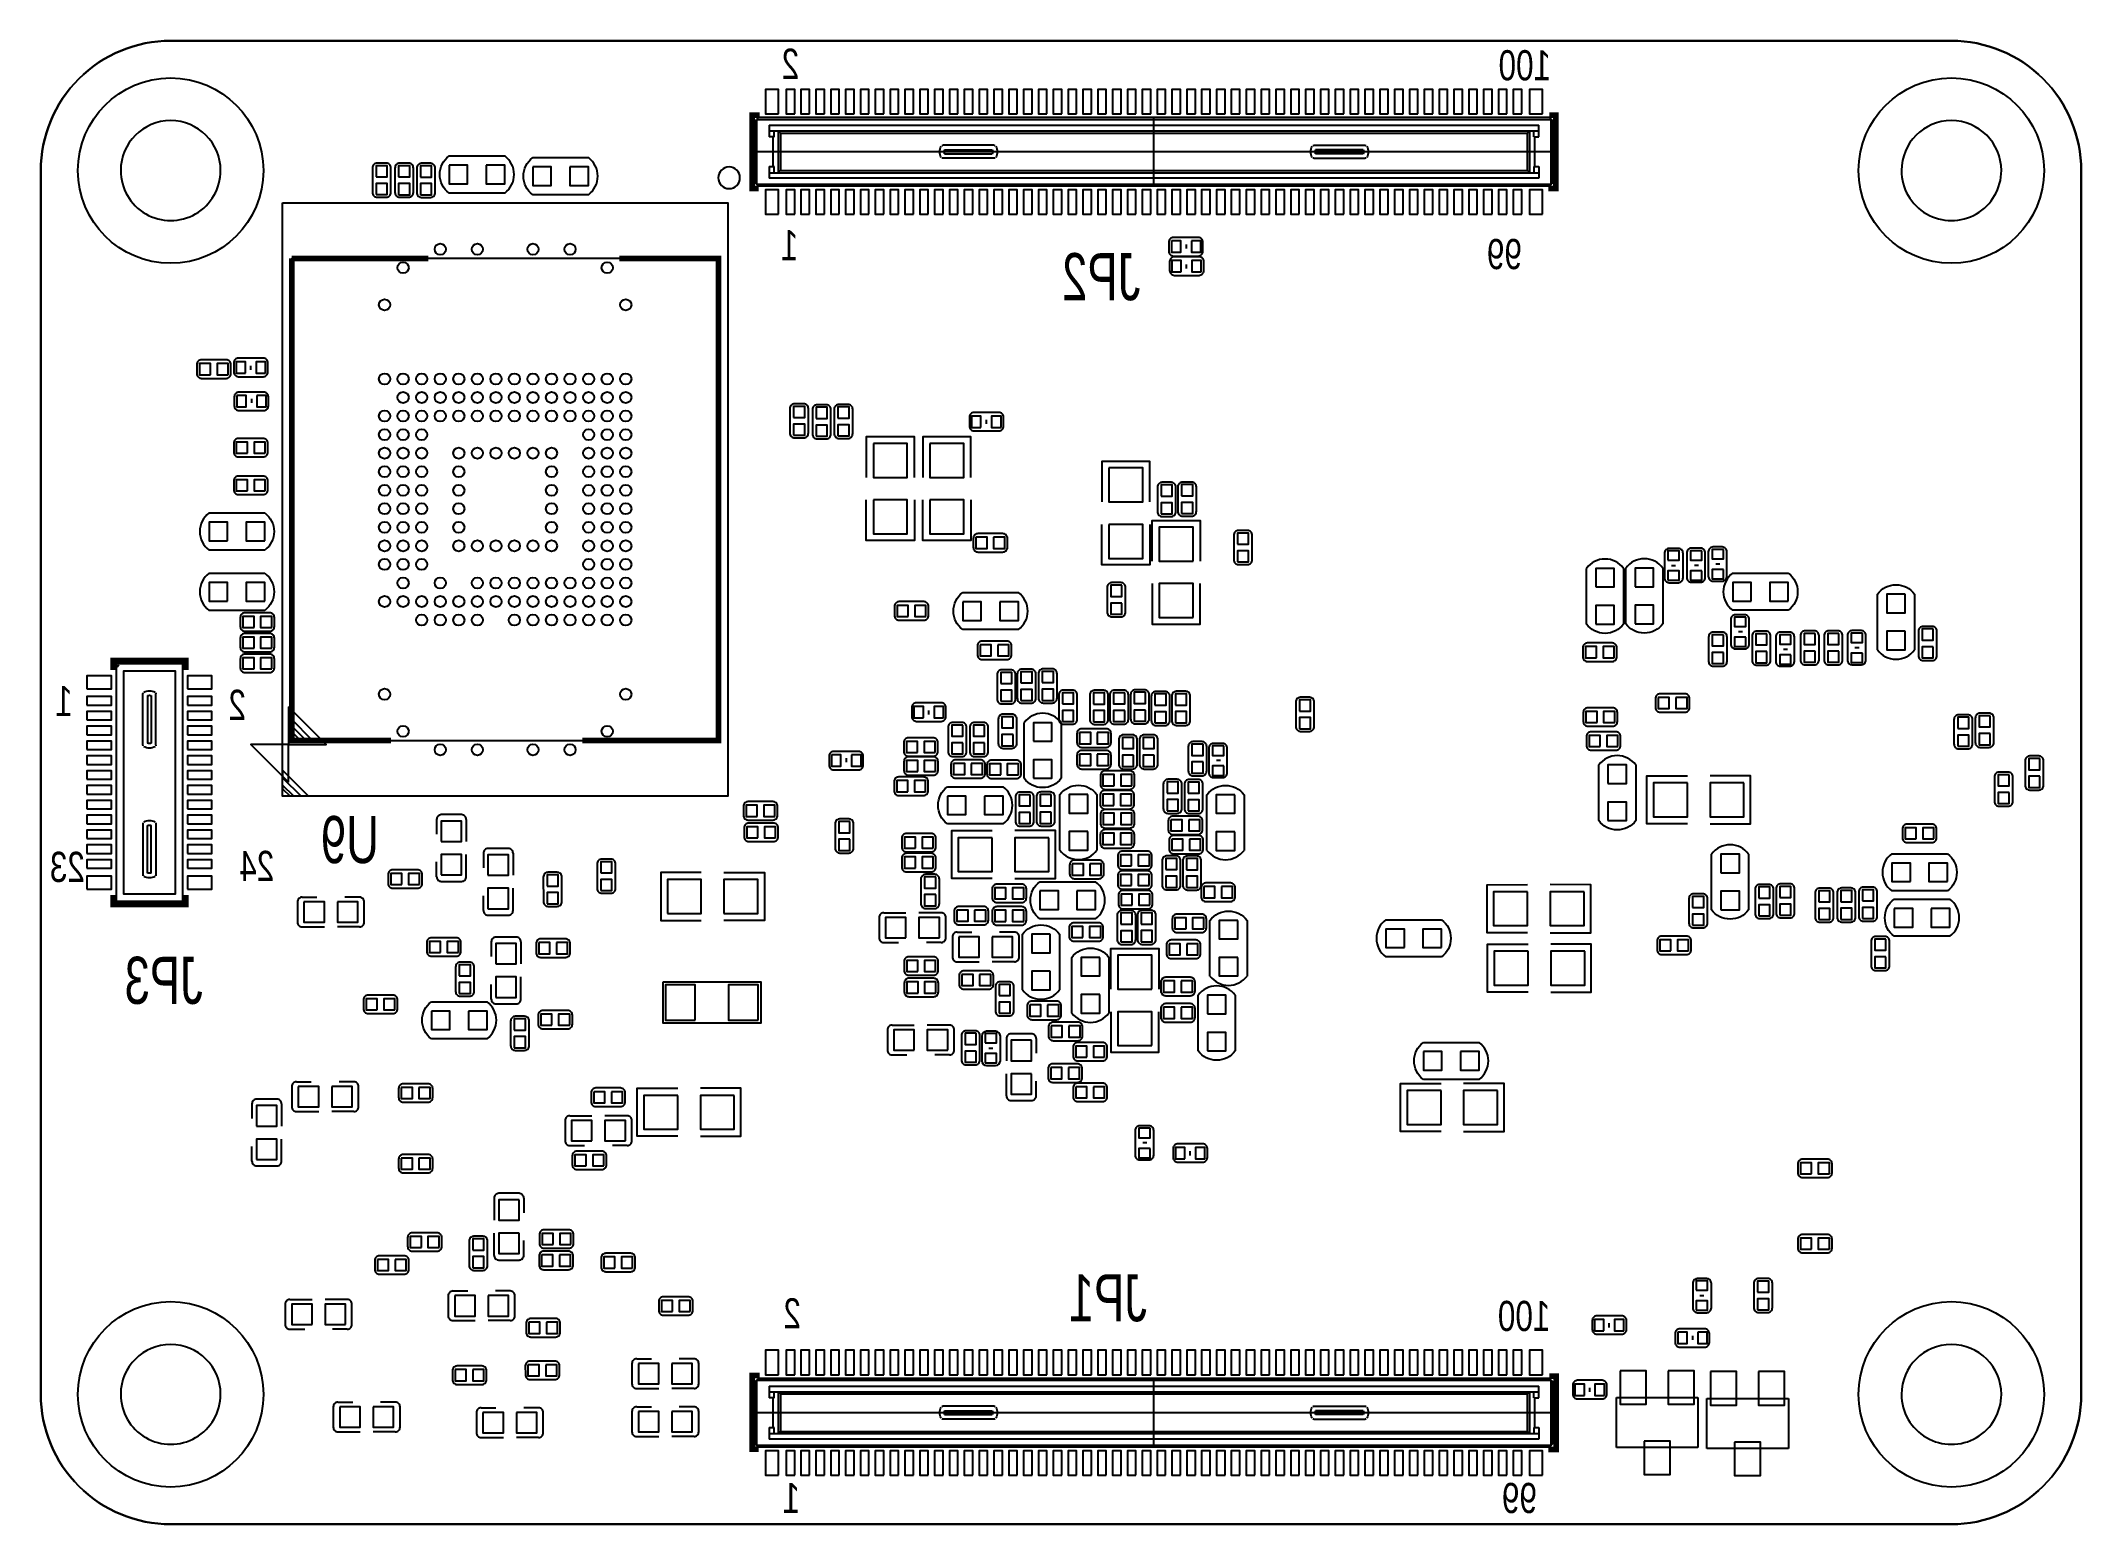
# Model space of a CAD drawing. Extents: x -3.5 to 51.5, y -3.5 to 36.5.
import ezdxf

# ---------------------------------------------------------------- set-up
doc = ezdxf.new("R2010")
doc.units = 0
for name, color, linetype in [('BG_OUTLINE', 1, 'CONTINUOUS'), ('BG_SILKSCREEN_BOTTOM', 1, 'CONTINUOUS'), ('PG_SILKSCREEN_BOTTOM', 7, 'CONTINUOUS'), ('PIN_BOTTOM', 52, 'CONTINUOUS')]:
    doc.layers.add(name, color=color, linetype=linetype)

msp = doc.modelspace()

# ---------------------------------------------------------------- texts
at = {"layer": 'BG_SILKSCREEN_BOTTOM', "text_generation_flag": 2}
for s, height, width, p in [('2', 0.8128, 0.78125, (16.943578, 35.473132)), ('100', 0.8128, 0.78125, (37.211, 35.433)), ('1', 0.8128, 0.78125, (16.9164, 30.5816)), ('99', 0.8128, 0.78125, (36.425378, 30.342332)), ('JP2', 1.27, 0.72, (26.138378, 29.504132)), ('1', 0.8128, 0.78125, (-2.6416, 18.288)), ('2', 0.8128, 0.78125, (2.032, 18.1864)), ('U9', 1.27, 0.72, (5.6134, 14.3256)), ('23', 0.8128, 0.78125, (-2.3114, 13.8176)), ('24', 0.8128, 0.78125, (2.794, 13.843)), ('JP3', 1.27, 0.72, (0.865378, 10.530332)), ('JP1', 1.27, 0.72, (26.316178, 1.970532)), ('2', 0.8128, 0.78125, (16.9926, 1.778)), ('100', 0.8128, 0.78125, (37.192458, 1.708912)), ('1', 0.8128, 0.78125, (16.9672, -3.2004)), ('99', 0.8128, 0.78125, (36.83, -3.2004))]:
    msp.add_text(s, height=height, dxfattribs=dict(at, width=width)).set_placement(p)

# ---------------------------------------------------------------- linework, layer by layer
at = {"layer": 'BG_OUTLINE'}
for points in [[(-3.50012, 32.999172, -0.414214), (-0.000254, 36.499038)], [(47.99965, 36.499038, -0.414233), (51.49977, 32.999172)], [(1.3462, 32.99968, 0.99999), (-1.3462, 32.99968, 1.00001), (1.3462, 32.99968)], [(49.34712, 32.99968, 0.99999), (46.65472, 32.99968, 1.00001), (49.34712, 32.99968)], [(51.49977, 32.999172), (51.49977, -0.000762, -0.414255), (47.99965, -3.500882), (-0.000254, -3.500882, -0.414235), (-3.50012, -0.000762)], [(1.3462, 0, 0.99999), (-1.3462, 0, 1.00001), (1.3462, 0)], [(49.34712, 0, 0.99999), (46.65472, 0, 1.00001), (49.34712, 0)]]:
    msp.add_lwpolyline(points, format="xyb", dxfattribs=at)
msp.add_lwpolyline([(47.99965, 36.499038), (-0.000254, 36.499038, 0.414214), (-3.50012, 32.999172), (-3.50012, -0.000762, 0.414235), (-0.000254, -3.500882), (47.99965, -3.500882, 0.414255), (51.49977, -0.000762), (51.49977, 32.999172, 0.414233)], format="xyb", close=True, dxfattribs=at)
for points in [[(-0.000254, 36.499038), (47.99965, 36.499038)], [(-3.50012, -0.000762), (-3.50012, 32.999172)]]:
    msp.add_lwpolyline(points, dxfattribs=at)
at = {"layer": 'BG_SILKSCREEN_BOTTOM', "const_width": 0.1524}
for points in [[(15.8496, 32.512), (15.6718, 32.512), (15.6718, 34.4932), (15.875, 34.4932)], [(37.1602, 34.4932), (37.338, 34.4932), (37.338, 32.512), (37.1348, 32.512)], [(5.9436, 17.6276), (3.2639, 17.6276), (3.2639, 30.6324)], [(3.2639, 30.6324), (6.9469, 30.6324)], [(12.0904, 30.6324), (14.7701, 30.6324), (14.7701, 17.6276), (11.0998, 17.6276)], [(-1.5494, 19.5326), (-1.5494, 19.7866), (0.4064, 19.7866), (0.4064, 19.5326)], [(0.4064, 13.462), (0.4064, 13.208), (-1.5494, 13.208), (-1.5494, 13.462)], [(15.8496, -1.4732), (15.6718, -1.4732), (15.6718, 0.508), (15.875, 0.508)], [(37.16528, 0.49276), (37.34308, 0.49276), (37.34308, -1.48844), (37.13988, -1.48844)]]:
    msp.add_lwpolyline(points, dxfattribs=at)
at = {"layer": 'BG_SILKSCREEN_BOTTOM'}
for points in [[(3.175, 18.542), (3.175, 17.526), (4.191, 17.526)], [(3.175, 16.51), (3.175, 17.526), (2.159, 17.526)]]:
    msp.add_lwpolyline(points, close=True, dxfattribs=at)
at = {"layer": 'PG_SILKSCREEN_BOTTOM'}
for points in [[(15.746222, 34.330386), (15.79626, 34.380424)], [(15.746222, 32.680402), (15.746222, 34.330386)], [(15.846044, 34.430462), (15.79626, 34.380424)], [(15.79626, 34.380424), (15.79626, 32.630364)], [(15.79626, 34.380424), (37.21608, 34.380424)], [(37.166296, 34.430462), (15.846044, 34.430462)], [(16.136112, 34.220404), (36.876228, 34.220404)], [(16.136112, 34.220404), (16.136112, 33.905444)], [(26.50617, 32.580326), (26.50617, 34.430462)], [(36.876228, 33.905444), (36.876228, 34.220404)], [(37.21608, 34.380424), (37.166296, 34.430462)], [(37.21608, 34.380424), (37.266118, 34.330386)], [(37.21608, 32.630364), (37.21608, 34.380424)], [(37.266118, 32.680402), (37.266118, 34.330386)], [(16.136112, 34.07029), (36.876228, 34.07029)], [(16.236188, 33.905444), (16.136112, 33.905444)], [(16.236188, 33.905444), (16.270986, 33.905444)], [(16.236188, 33.905444), (16.236188, 33.105344)], [(16.270986, 33.905444), (16.270986, 34.07029)], [(16.375634, 34.07029), (16.375888, 34.07029)], [(16.375888, 34.07029), (16.376396, 34.07029)], [(16.376396, 34.07029), (16.37665, 34.07029)], [(16.37665, 34.07029), (16.376904, 34.070036)], [(16.376904, 34.070036), (16.377158, 34.069782)], [(16.377158, 34.069782), (16.377412, 34.069528)], [(16.380206, 34.066734), (16.377412, 34.069528)], [(16.377412, 34.069528), (16.377412, 32.94126)], [(16.384524, 34.062416), (16.380206, 34.066734)], [(16.39062, 34.05632), (16.384524, 34.062416)], [(16.397986, 34.048954), (16.39062, 34.05632)], [(16.406622, 34.040318), (16.397986, 34.048954)], [(16.41602, 34.03092), (16.406622, 34.040318)], [(16.42618, 34.02076), (16.41602, 34.03092)], [(16.436594, 34.010346), (16.42618, 34.02076)], [(16.436594, 34.010346), (16.436594, 33.000442)], [(16.436594, 34.010346), (36.575746, 34.010346)], [(22.197568, 33.6804), (20.814538, 33.6804)], [(20.86356, 33.555432), (22.1488, 33.555432)], [(30.814772, 33.6804), (32.197802, 33.6804)], [(32.14878, 33.555432), (30.86354, 33.555432)], [(36.575746, 34.010346), (36.58616, 34.02076)], [(36.575746, 33.000442), (36.575746, 34.010346)], [(36.58616, 34.02076), (36.59632, 34.03092)], [(36.59632, 34.03092), (36.605718, 34.040318)], [(36.605718, 34.040318), (36.614354, 34.048954)], [(36.614354, 34.048954), (36.62172, 34.05632)], [(36.62172, 34.05632), (36.627816, 34.062416)], [(36.627816, 34.062416), (36.632134, 34.066734)], [(36.632134, 34.066734), (36.634928, 34.069528)], [(36.634928, 34.069528), (36.635182, 34.069782)], [(36.634928, 32.94126), (36.634928, 34.069528)], [(36.635182, 34.069782), (36.635436, 34.070036)], [(36.635436, 34.070036), (36.63569, 34.07029)], [(36.63569, 34.07029), (36.635944, 34.07029)], [(36.635944, 34.07029), (36.636452, 34.07029)], [(36.636452, 34.07029), (36.636706, 34.07029)], [(36.741354, 33.905444), (36.741354, 34.07029)], [(36.741354, 33.905444), (36.776152, 33.905444)], [(36.776152, 33.105344), (36.776152, 33.905444)], [(36.776152, 33.905444), (36.876228, 33.905444)], [(7.504938, 33.392872), (9.005062, 33.392872)], [(9.760458, 33.347914), (11.260582, 33.347914)], [(37.21608, 33.505394), (15.746222, 33.505394)], [(16.136112, 33.105344), (16.136112, 32.790384)], [(16.136112, 33.105344), (16.236188, 33.105344)], [(16.270986, 33.105344), (16.236188, 33.105344)], [(16.270986, 32.940498), (16.270986, 33.105344)], [(16.436594, 33.000442), (16.42618, 32.990028)], [(16.436594, 33.000442), (36.575746, 33.000442)], [(22.197568, 33.330388), (20.814538, 33.330388)], [(20.86356, 33.455356), (22.1488, 33.455356)], [(30.814772, 33.330388), (32.197802, 33.330388)], [(32.14878, 33.455356), (30.86354, 33.455356)], [(36.575746, 33.000442), (36.58616, 32.990028)], [(36.741354, 33.105344), (36.776152, 33.105344)], [(36.741354, 33.105344), (36.741354, 32.940498)], [(36.776152, 33.105344), (36.876228, 33.105344)], [(36.876228, 33.105344), (36.876228, 32.790384)], [(15.746222, 32.680402), (15.79626, 32.630364)], [(15.79626, 32.630364), (15.846044, 32.580326)], [(15.79626, 32.630364), (37.21608, 32.630364)], [(37.166296, 32.580326), (15.846044, 32.580326)], [(16.136112, 32.940498), (36.876228, 32.940498)], [(36.876228, 32.790384), (16.136112, 32.790384)], [(16.375888, 32.940498), (16.375634, 32.940498)], [(16.376396, 32.940498), (16.375888, 32.940498)], [(16.37665, 32.940498), (16.376396, 32.940498)], [(16.376904, 32.940752), (16.37665, 32.940498)], [(16.377158, 32.941006), (16.376904, 32.940752)], [(16.377412, 32.94126), (16.377158, 32.941006)], [(16.380206, 32.944054), (16.377412, 32.94126)], [(16.384524, 32.948372), (16.380206, 32.944054)], [(16.39062, 32.954468), (16.384524, 32.948372)], [(16.397986, 32.961834), (16.39062, 32.954468)], [(16.406622, 32.97047), (16.397986, 32.961834)], [(16.41602, 32.979868), (16.406622, 32.97047)], [(16.42618, 32.990028), (16.41602, 32.979868)], [(36.58616, 32.990028), (36.59632, 32.979868)], [(36.59632, 32.979868), (36.605718, 32.97047)], [(36.605718, 32.97047), (36.614354, 32.961834)], [(36.614354, 32.961834), (36.62172, 32.954468)], [(36.62172, 32.954468), (36.627816, 32.948372)], [(36.627816, 32.948372), (36.632134, 32.944054)], [(36.632134, 32.944054), (36.634928, 32.94126)], [(36.635182, 32.941006), (36.634928, 32.94126)], [(36.635436, 32.940752), (36.635182, 32.941006)], [(36.63569, 32.940498), (36.635436, 32.940752)], [(36.635944, 32.940498), (36.63569, 32.940498)], [(36.636452, 32.940498), (36.635944, 32.940498)], [(36.636706, 32.940498), (36.636452, 32.940498)], [(37.166296, 32.580326), (37.21608, 32.630364)], [(37.21608, 32.630364), (37.266118, 32.680402)], [(3.01752, 32.131), (15.01648, 32.131), (15.01648, 16.129), (3.01752, 16.129), (3.01752, 32.131)], [(5.57022, 32.28086), (5.80898, 32.28086)], [(6.174994, 32.278574), (6.413754, 32.278574)], [(6.764274, 32.276034), (7.003034, 32.276034)], [(9.005062, 32.393128), (7.504938, 32.393128)], [(11.260582, 32.34817), (9.760458, 32.34817)], [(26.90749, 31.068772), (26.90749, 30.8229)], [(27.369516, 31.00959), (27.369516, 30.90037)], [(3.2639, 17.6276), (14.7701, 17.6276), (14.7701, 30.6324), (3.2639, 30.6324), (3.2639, 17.6276)], [(27.386534, 30.360874), (27.386534, 30.470094)], [(27.84856, 30.301692), (27.84856, 30.547564)], [(1.624584, 27.526488), (1.624584, 27.765248)], [(2.16154, 27.62758), (2.16154, 27.7368)], [(2.623566, 27.568398), (2.623566, 27.81427)], [(1.714754, 26.90114), (1.714754, 26.655268)], [(2.17678, 26.841958), (2.17678, 26.732738)], [(21.98878, 26.166826), (21.98878, 26.276046)], [(22.450806, 26.107644), (22.450806, 26.353516)], [(2.61874, 25.40762), (2.61874, 25.64638)], [(16.821912, 25.792938), (17.060672, 25.792938)], [(17.431512, 25.767538), (17.670272, 25.767538)], [(18.016728, 25.776682), (18.255488, 25.776682)], [(20.046696, 24.727154), (20.046696, 25.819354), (18.751296, 25.819354), (18.751296, 24.727154)], [(21.570696, 24.727154), (21.570696, 25.819354), (20.275296, 25.819354), (20.275296, 24.727154)], [(26.397204, 24.066754), (26.397204, 25.158954), (25.101804, 25.158954), (25.101804, 24.066754)], [(2.61874, 24.39162), (2.61874, 24.63038)], [(1.035812, 23.76678), (2.535936, 23.76678)], [(20.046696, 24.117554), (20.046696, 23.025354), (18.751296, 23.025354), (18.751296, 24.117554)], [(21.570696, 24.117554), (21.570696, 23.025354), (20.275296, 23.025354), (20.275296, 24.117554)], [(26.72969, 23.673816), (26.96845, 23.673816)], [(27.281124, 23.681944), (27.519884, 23.681944)], [(26.397204, 23.457154), (26.397204, 22.364954), (25.101804, 22.364954), (25.101804, 23.457154)], [(26.457148, 22.470872), (26.457148, 23.563072), (27.752548, 23.563072), (27.752548, 22.470872)], [(2.535936, 22.767036), (1.035812, 22.767036)], [(21.635974, 23.08098), (21.635974, 22.84222)], [(41.240202, 22.816566), (40.99433, 22.816566)], [(41.821862, 22.84984), (41.57599, 22.84984)], [(1.036066, 22.140672), (2.53619, 22.140672)], [(28.78582, 22.37486), (29.02458, 22.37486)], [(38.164516, 20.772374), (38.164516, 22.272498)], [(39.16426, 22.272498), (39.16426, 20.772374)], [(39.224204, 20.778724), (39.224204, 22.278848)], [(40.223948, 22.278848), (40.223948, 20.778724)], [(40.45458, 22.34946), (40.5638, 22.34946)], [(41.18102, 22.35454), (41.0718, 22.35454)], [(41.76268, 22.387814), (41.65346, 22.387814)], [(42.104818, 22.142196), (43.604942, 22.142196)], [(21.350986, 21.620734), (22.85111, 21.620734)], [(25.612852, 21.887688), (25.374092, 21.887688)], [(26.457148, 21.861272), (26.457148, 20.769072), (27.752548, 20.769072), (27.752548, 21.861272)], [(40.395398, 21.887434), (40.64127, 21.887434)], [(46.007274, 20.077176), (46.007274, 21.5773)], [(47.007018, 21.5773), (47.007018, 20.077176)], [(2.53619, 21.140928), (1.036066, 21.140928)], [(2.79654, 20.70862), (2.79654, 20.94738)], [(20.429728, 21.00707), (20.429728, 21.24583)], [(43.604942, 21.142452), (42.104818, 21.142452)], [(42.426636, 21.024596), (42.180764, 21.024596)], [(2.79654, 20.14982), (2.79654, 20.38858)], [(22.85111, 20.62099), (21.350986, 20.62099)], [(41.824656, 20.552918), (41.585896, 20.552918)], [(42.367454, 20.56257), (42.258234, 20.56257)], [(42.999152, 20.578318), (42.760392, 20.578318)], [(43.642026, 20.551902), (43.396154, 20.551902)], [(44.30268, 20.58924), (44.06392, 20.58924)], [(44.93768, 20.58924), (44.69892, 20.58924)], [(45.570902, 20.594066), (45.32503, 20.594066)], [(47.482252, 20.709636), (47.243492, 20.709636)], [(2.79654, 19.59102), (2.79654, 19.82978)], [(21.74748, 20.184872), (21.74748, 19.946112)], [(38.984936, 19.89328), (38.984936, 20.13204)], [(43.582844, 20.089876), (43.473624, 20.089876)], [(45.51172, 20.13204), (45.4025, 20.13204)], [(0.328676, 13.79982), (0.328676, 19.699732), (-1.471168, 19.699732), (-1.471168, 13.299948), (0.328676, 13.299948), (0.328676, 13.999718)], [(-1.396238, 19.659854), (-1.446276, 19.609816)], [(0.128778, 13.599922), (0.128778, 19.499834), (-1.27127, 19.499834), (-1.27127, 13.499846), (0.128778, 13.499846), (0.128778, 13.79982)], [(-0.746252, 17.508474), (-0.746252, 18.891504)], [(-0.621284, 18.842482), (-0.621284, 17.557242)], [(-0.521208, 18.842482), (-0.521208, 17.557242)], [(-0.39624, 17.508474), (-0.39624, 18.891504)], [(25.68575, 18.990056), (25.44699, 18.990056)], [(26.245058, 19.002248), (26.006298, 19.002248)], [(40.026082, 18.759678), (40.026082, 18.520918)], [(3.81, 17.653), (3.2766, 18.1864)], [(20.436586, 18.334482), (20.436586, 18.443702)], [(20.898612, 18.2753), (20.898612, 18.521172)], [(22.40534, 18.618962), (22.6441, 18.618962)], [(22.677628, 18.339816), (22.438868, 18.339816)], [(22.95144, 18.639282), (23.1902, 18.639282)], [(23.523956, 18.642584), (23.762716, 18.642584)], [(38.997636, 18.146776), (38.997636, 18.385536)], [(49.01438, 18.36674), (48.77562, 18.36674)], [(3.6576, 17.653), (3.6322, 17.653), (3.2766, 18.0086)], [(3.5052, 17.653), (3.4798, 17.653), (3.302, 17.8308)], [(21.326856, 18.118328), (21.088096, 18.118328)], [(21.91004, 18.120106), (21.67128, 18.119852)], [(23.005288, 16.612108), (23.005288, 18.112232)], [(24.005032, 18.112232), (24.005032, 16.612108)], [(24.067008, 18.070322), (24.305768, 18.070322)], [(24.429466, 17.815306), (24.429466, 17.576546)], [(24.90724, 18.066512), (25.146, 18.066512)], [(25.92578, 17.78254), (25.68702, 17.78254)], [(26.48458, 17.78254), (26.24582, 17.78254)], [(26.563066, 18.03781), (26.801826, 18.03781)], [(27.116532, 18.03908), (27.355292, 18.03908)], [(27.798776, 17.600676), (27.560016, 17.600676)], [(30.458156, 17.878044), (30.696916, 17.878044)], [(39.084504, 17.49806), (39.084504, 17.73682)], [(17.747234, 17.211802), (17.747234, 16.96593)], [(18.20926, 17.15262), (18.20926, 17.0434)], [(20.679918, 17.337786), (20.679918, 17.576546)], [(20.685506, 16.82242), (20.685506, 17.06118)], [(24.429466, 17.231106), (24.429466, 16.992346)], [(28.355798, 17.55267), (28.109926, 17.55267)], [(28.296616, 17.090644), (28.187396, 17.090644)], [(48.200564, 17.408398), (48.439324, 17.408398)], [(50.356008, 17.214596), (50.117248, 17.214596)], [(3.71602, 16.129), (3.01752, 16.83004), (3.01752, 16.62938), (3.5179, 16.129), (3.31724, 16.129), (3.01752, 16.43126), (3.01752, 16.32966), (3.21818, 16.129)], [(20.418552, 16.280384), (20.418552, 16.519144)], [(21.03374, 16.983964), (21.03374, 16.745204)], [(22.924008, 16.735806), (22.924008, 16.974566)], [(25.979882, 16.443706), (25.979882, 16.682466)], [(38.493192, 15.471394), (38.493192, 16.971518)], [(39.492936, 16.971518), (39.492936, 15.471394)], [(40.885618, 15.38097), (39.793418, 15.38097), (39.793418, 16.67637), (40.885618, 16.67637)], [(41.495218, 15.38097), (42.587418, 15.38097), (42.587418, 16.67637), (41.495218, 16.67637)], [(49.527714, 16.779494), (49.288954, 16.779494)], [(20.937982, 16.383508), (22.438106, 16.383508)], [(23.137368, 16.24076), (22.898608, 16.24076)], [(23.704042, 16.244824), (23.465282, 16.244824)], [(23.969726, 14.673326), (23.969726, 16.17345)], [(24.96947, 16.17345), (24.96947, 14.673326)], [(25.972008, 15.913608), (25.972008, 16.152368)], [(27.93492, 14.669262), (27.93492, 16.169386)], [(28.934664, 16.169386), (28.934664, 14.669262)], [(7.168896, 15.504922), (7.168896, 15.107412)], [(7.84225, 15.631922), (7.295896, 15.631922)], [(7.96925, 15.504922), (7.96925, 14.90726)], [(16.36014, 15.61592), (16.36014, 15.85468)], [(18.27911, 15.51686), (18.04035, 15.51686)], [(25.981406, 15.400274), (25.981406, 15.639034)], [(26.887678, 15.665704), (27.126438, 15.665704)], [(26.892758, 15.463774), (26.892758, 15.225014)], [(27.45867, 15.662402), (27.69743, 15.662402)], [(-0.746252, 15.39113), (-0.746252, 14.008354)], [(-0.621284, 14.057122), (-0.621284, 15.342362)], [(-0.521208, 14.057122), (-0.521208, 15.342362)], [(-0.39624, 15.39113), (-0.39624, 14.008354)], [(16.376142, 15.036546), (16.376142, 15.275306)], [(20.628864, 14.75994), (20.628864, 14.9987)], [(22.438106, 15.383764), (20.937982, 15.383764)], [(22.14626, 13.906246), (21.05406, 13.906246), (21.05406, 15.201646), (22.14626, 15.201646)], [(22.75586, 13.906246), (23.84806, 13.906246), (23.84806, 15.201646), (22.75586, 15.201646)], [(25.97785, 14.859762), (25.97785, 15.098522)], [(26.91511, 14.944344), (26.91511, 14.705584)], [(47.601124, 15.00759), (47.601124, 15.24635)], [(7.168896, 13.959078), (7.168896, 14.356842)], [(7.96925, 13.959078), (7.96925, 14.55674)], [(8.428482, 14.594332), (8.428482, 14.196822)], [(9.101836, 14.721332), (8.555482, 14.721332)], [(9.228836, 14.594332), (9.228836, 13.99667)], [(20.628864, 14.221206), (20.628864, 14.459966)], [(26.452068, 14.281658), (26.452322, 14.520418)], [(41.536366, 13.066014), (41.536366, 14.566138)], [(42.53611, 14.566138), (42.53611, 13.066014)], [(46.394624, 14.57706), (47.894748, 14.57706)], [(6.780022, 13.77569), (6.780022, 14.01445)], [(7.295896, 13.832078), (7.84225, 13.832078)], [(14.304772, 14.07287), (13.212572, 14.07287), (13.212572, 12.77747), (14.304772, 12.77747)], [(14.914372, 14.07287), (16.006572, 14.07287), (16.006572, 12.77747), (14.914372, 12.77747)], [(20.59178, 14.02334), (20.35302, 14.02334)], [(23.42896, 13.823696), (24.929084, 13.823696)], [(24.23287, 14.273784), (24.23287, 14.035024)], [(26.45029, 13.74902), (26.45029, 13.98778)], [(3.418078, 13.278104), (3.418078, 12.73175)], [(3.545078, 13.405104), (3.942842, 13.405104)], [(5.090922, 13.405104), (4.693412, 13.405104)], [(5.217922, 12.73175), (5.217922, 13.278104)], [(8.428482, 13.048488), (8.428482, 13.446252)], [(9.228836, 13.048488), (9.228836, 13.64615)], [(11.62685, 13.511784), (11.86561, 13.511784)], [(23.06574, 13.39342), (23.06574, 13.63218)], [(26.466038, 13.22197), (26.466038, 13.46073)], [(26.856436, 13.60043), (27.095196, 13.60043)], [(27.413458, 13.599414), (27.652218, 13.599414)], [(27.776424, 13.660374), (27.776424, 13.421614)], [(36.577016, 12.448286), (35.484816, 12.44854), (35.484816, 13.74394), (36.577016, 13.744194)], [(37.186616, 12.448286), (38.278816, 12.44854), (38.278816, 13.74394), (37.186616, 13.744194)], [(47.894748, 13.577316), (46.394624, 13.577316)], [(46.458886, 13.351764), (47.95901, 13.351764)], [(8.555482, 12.921488), (9.101836, 12.921488)], [(10.17524, 13.158978), (10.414, 13.158724)], [(19.09572, 12.859258), (19.09572, 12.312904)], [(19.22272, 12.986258), (19.820382, 12.986258)], [(20.768564, 12.986258), (20.170902, 12.986258)], [(20.895564, 12.312904), (20.895564, 12.859258)], [(21.122386, 13.027406), (21.122386, 12.788646)], [(23.06574, 12.78382), (23.06574, 13.02258)], [(24.929084, 12.823952), (23.42896, 12.823952)], [(27.918918, 12.580366), (27.918918, 12.819126)], [(28.015692, 11.281156), (28.015692, 12.78128)], [(29.015436, 12.78128), (29.015436, 11.281156)], [(32.75584, 12.797536), (34.255964, 12.797536)], [(42.837608, 12.833604), (43.076368, 12.833604)], [(43.406822, 12.847574), (43.645582, 12.847574)], [(44.457874, 12.73175), (44.696634, 12.73175)], [(45.04944, 12.736322), (45.2882, 12.736322)], [(45.632624, 12.756388), (45.871384, 12.756388)], [(3.545078, 12.60475), (4.14274, 12.60475)], [(5.090922, 12.60475), (4.49326, 12.60475)], [(7.82574, 11.94562), (7.82574, 12.18438)], [(8.642096, 12.202922), (8.642096, 11.805412)], [(9.31545, 12.329922), (8.769096, 12.329922)], [(9.44245, 12.202922), (9.44245, 11.60526)], [(9.849358, 12.151868), (9.849358, 11.913108)], [(19.22272, 12.185904), (19.62023, 12.185904)], [(20.768564, 12.185904), (20.3708, 12.185904)], [(21.071078, 12.338304), (21.071078, 11.79195)], [(21.198078, 12.465304), (21.595842, 12.465304)], [(22.743922, 12.465304), (22.346412, 12.465304)], [(22.870922, 11.79195), (22.870922, 12.338304)], [(22.960838, 10.907268), (22.960838, 12.407392)], [(23.960582, 12.407392), (23.960582, 10.907268)], [(25.14092, 12.34821), (25.14092, 12.58697)], [(25.645618, 12.132818), (25.884378, 12.132818)], [(26.18994, 12.134342), (26.4287, 12.134342)], [(26.843736, 12.122658), (26.843736, 11.883898)], [(36.59251, 10.847578), (35.50031, 10.847578), (35.50031, 12.142978), (36.59251, 12.142978)], [(37.20211, 10.847578), (38.29431, 10.847578), (38.29431, 12.142978), (37.20211, 12.142978)], [(40.985694, 11.988292), (40.985694, 12.227052)], [(41.056814, 12.579096), (41.295574, 12.579096)], [(46.20387, 12.346686), (45.96511, 12.346686)], [(47.95901, 12.35202), (46.458886, 12.35202)], [(20.69084, 11.43381), (20.69084, 11.67257)], [(21.198078, 11.66495), (21.79574, 11.66495)], [(22.743922, 11.66495), (22.14626, 11.66495)], [(24.29383, 10.28319), (24.29383, 11.783314)], [(25.293574, 11.783314), (25.293574, 10.28319)], [(25.344628, 10.928604), (25.344628, 12.020804), (26.640028, 12.020804), (26.640028, 10.928604)], [(34.255964, 11.797792), (32.75584, 11.797792)], [(8.642096, 10.657078), (8.642096, 11.054842)], [(9.44245, 10.657078), (9.44245, 11.25474)], [(13.265912, 11.114786), (13.265912, 10.014966), (15.91564, 10.014966), (15.91564, 11.114786), (13.265912, 11.114786)], [(20.69465, 10.85215), (20.69465, 11.09091)], [(21.25726, 11.29538), (21.25726, 11.05662)], [(26.693114, 11.11758), (26.69286, 10.87882)], [(6.117844, 10.399268), (6.117844, 10.638028)], [(7.02818, 10.587228), (8.528304, 10.587228)], [(7.81177, 10.734802), (8.05053, 10.734802)], [(8.769096, 10.530078), (9.31545, 10.530078)], [(23.089108, 10.471912), (23.089108, 10.233152)], [(27.695398, 9.261602), (27.695398, 10.761726)], [(28.695142, 10.761726), (28.695142, 9.261602)], [(10.827766, 9.983724), (10.827766, 10.222484)], [(19.447764, 9.957054), (20.045426, 9.957054)], [(20.993608, 9.957054), (20.395946, 9.957054)], [(22.35962, 10.208514), (22.59838, 10.208514)], [(23.663656, 9.905238), (23.663656, 9.666478)], [(25.344628, 10.319004), (25.344628, 9.226804), (26.640028, 9.226804), (26.640028, 10.319004)], [(26.69286, 10.40638), (26.69286, 10.16762)], [(8.528304, 9.587484), (7.02818, 9.587484)], [(19.320764, 9.830054), (19.320764, 9.2837)], [(21.120608, 9.2837), (21.120608, 9.830054)], [(21.68398, 9.806686), (21.44522, 9.806686)], [(22.52853, 9.595104), (22.52853, 8.997442)], [(23.201884, 9.722104), (22.65553, 9.722104)], [(23.328884, 9.595104), (23.328884, 9.19734)], [(25.245568, 9.12368), (25.245568, 9.36244)], [(33.76803, 9.492488), (35.268154, 9.492488)], [(9.294114, 9.275572), (9.532874, 9.275572)], [(19.447764, 9.1567), (19.845274, 9.1567)], [(20.993608, 9.1567), (20.595844, 9.1567)], [(21.991828, 8.86968), (22.237954, 8.86968)], [(22.05101, 9.331452), (22.16023, 9.331452)], [(3.265678, 8.299704), (3.265678, 7.75335)], [(3.392678, 8.426704), (3.790442, 8.426704)], [(4.938522, 8.426704), (4.541012, 8.426704)], [(5.065522, 7.75335), (5.065522, 8.299704)], [(13.668756, 6.95833), (12.576556, 6.95833), (12.576556, 8.253984), (13.668756, 8.25373)], [(14.278356, 6.95833), (15.37081, 6.95833), (15.371064, 8.253984), (14.278356, 8.25373)], [(22.52853, 8.04926), (22.52853, 8.646922)], [(23.328884, 8.04926), (23.328884, 8.44677)], [(23.650194, 8.781288), (23.650194, 8.542528)], [(24.326596, 8.261604), (24.326596, 8.022844)], [(34.243264, 7.088124), (33.151064, 7.088378), (33.151064, 8.383778), (34.243264, 8.384032)], [(35.268154, 8.492744), (33.76803, 8.492744)], [(34.852864, 7.088124), (35.945064, 7.088378), (35.945064, 8.383778), (34.852864, 8.384032)], [(2.190496, 7.834122), (2.190496, 7.436612)], [(2.86385, 7.961122), (2.317496, 7.961122)], [(2.99085, 7.834122), (2.99085, 7.23646)], [(6.14426, 8.24738), (6.14426, 8.00862)], [(11.331702, 8.13181), (11.331702, 7.89305)], [(22.65553, 7.92226), (23.201884, 7.92226)], [(3.392678, 7.62635), (3.99034, 7.62635)], [(4.938522, 7.62635), (4.34086, 7.62635)], [(10.631678, 7.38505), (10.631678, 6.838696)], [(10.758678, 7.51205), (11.35634, 7.51205)], [(12.304522, 7.51205), (11.70686, 7.51205)], [(12.431522, 6.838696), (12.431522, 7.38505)], [(26.372312, 7.24154), (26.12644, 7.24154)], [(2.190496, 6.288278), (2.190496, 6.686042)], [(2.99085, 6.288278), (2.99085, 6.88594)], [(10.758678, 6.711696), (11.156188, 6.711696)], [(12.304522, 6.711696), (11.906758, 6.711696)], [(26.31313, 6.779514), (26.20391, 6.779514)], [(27.944572, 6.385814), (27.944572, 6.631686)], [(2.317496, 6.161278), (2.86385, 6.161278)], [(6.14426, 6.34238), (6.14426, 6.10362)], [(11.746738, 6.191758), (11.746738, 6.430518)], [(27.482546, 6.444996), (27.482546, 6.554216)], [(44.78274, 5.97662), (44.78274, 6.21538)], [(8.71855, 5.294122), (8.71855, 4.69646)], [(9.391904, 5.421122), (8.84555, 5.421122)], [(9.518904, 5.294122), (9.518904, 4.896358)], [(7.30758, 3.991356), (7.30758, 4.230116)], [(8.71855, 3.748278), (8.71855, 4.34594)], [(9.518904, 3.748278), (9.518904, 4.145788)], [(10.858246, 4.068318), (10.8585, 4.306824)], [(44.78274, 3.94462), (44.78274, 4.18338)], [(5.501132, 3.61061), (5.501132, 3.37185)], [(8.17626, 3.34391), (8.41502, 3.34391)], [(8.84555, 3.621278), (9.391904, 3.621278)], [(9.929368, 3.729736), (9.929368, 3.490976)], [(12.52474, 3.43662), (12.52474, 3.67538)], [(7.609078, 2.787904), (8.006842, 2.787904)], [(9.154922, 2.787904), (8.757412, 2.787904)], [(3.087878, 2.43205), (3.087878, 1.885696)], [(3.214878, 2.55905), (3.81254, 2.55905)], [(4.760722, 2.55905), (4.16306, 2.55905)], [(4.887722, 1.885696), (4.887722, 2.43205)], [(7.482078, 2.660904), (7.482078, 2.11455)], [(9.281922, 2.11455), (9.281922, 2.660904)], [(14.07541, 2.265934), (14.07541, 2.504948)], [(41.157398, 2.202434), (41.40327, 2.202434)], [(41.21658, 2.66446), (41.3258, 2.66446)], [(42.80662, 2.20726), (43.04538, 2.20726)], [(3.214878, 1.758696), (3.612388, 1.758696)], [(4.760722, 1.758696), (4.362958, 1.758696)], [(7.609078, 1.98755), (8.20674, 1.98755)], [(9.154922, 1.98755), (8.55726, 1.98755)], [(9.583166, 1.91389), (9.58342, 1.67513)], [(38.779196, 1.807464), (38.779196, 1.916684)], [(39.241222, 1.748282), (39.241222, 1.994154)], [(40.556434, 1.641602), (40.556434, 1.39573)], [(41.01846, 1.58242), (41.01846, 1.4732)], [(7.59587, 0.637032), (7.59587, 0.398272)], [(9.56056, 0.770636), (9.560814, 0.531876)], [(12.435078, 0.832104), (12.435078, 0.28575)], [(12.562078, 0.959104), (12.959842, 0.959104)], [(14.107922, 0.959104), (13.710412, 0.959104)], [(14.234922, 0.28575), (14.234922, 0.832104)], [(12.562078, 0.15875), (13.15974, 0.15875)], [(14.107922, 0.15875), (13.51026, 0.15875)], [(15.746222, 0.330454), (15.79626, 0.380492)], [(15.746222, -1.31953), (15.746222, 0.330454)], [(15.846044, 0.43053), (15.79626, 0.380492)], [(15.79626, 0.380492), (15.79626, -1.369568)], [(15.79626, 0.380492), (37.21608, 0.380492)], [(37.166296, 0.43053), (15.846044, 0.43053)], [(16.136112, 0.220472), (36.876228, 0.220472)], [(16.136112, 0.220472), (16.136112, -0.094488)], [(16.136112, 0.070358), (36.876228, 0.070358)], [(16.270986, -0.094488), (16.270986, 0.070358)], [(16.375634, 0.070358), (16.375888, 0.070358)], [(16.375888, 0.070358), (16.376396, 0.070358)], [(16.376396, 0.070358), (16.37665, 0.070358)], [(16.37665, 0.070358), (16.376904, 0.070104)], [(16.376904, 0.070104), (16.377158, 0.06985)], [(16.377158, 0.06985), (16.377412, 0.069596)], [(16.380206, 0.066802), (16.377412, 0.069596)], [(16.377412, 0.069596), (16.377412, -1.058672)], [(16.384524, 0.062484), (16.380206, 0.066802)], [(16.39062, 0.056388), (16.384524, 0.062484)], [(16.397986, 0.049022), (16.39062, 0.056388)], [(16.406622, 0.040386), (16.397986, 0.049022)], [(16.41602, 0.030988), (16.406622, 0.040386)], [(16.42618, 0.020828), (16.41602, 0.030988)], [(16.436594, 0.010414), (16.42618, 0.020828)], [(16.436594, 0.010414), (16.436594, -0.99949)], [(16.436594, 0.010414), (36.575746, 0.010414)], [(26.50617, -1.419606), (26.50617, 0.43053)], [(36.575746, 0.010414), (36.58616, 0.020828)], [(36.575746, -0.99949), (36.575746, 0.010414)], [(36.58616, 0.020828), (36.59632, 0.030988)], [(36.59632, 0.030988), (36.605718, 0.040386)], [(36.605718, 0.040386), (36.614354, 0.049022)], [(36.614354, 0.049022), (36.62172, 0.056388)], [(36.62172, 0.056388), (36.627816, 0.062484)], [(36.627816, 0.062484), (36.632134, 0.066802)], [(36.632134, 0.066802), (36.634928, 0.069596)], [(36.634928, 0.069596), (36.635182, 0.06985)], [(36.634928, -1.058672), (36.634928, 0.069596)], [(36.635182, 0.06985), (36.635436, 0.070104)], [(36.635436, 0.070104), (36.63569, 0.070358)], [(36.63569, 0.070358), (36.635944, 0.070358)], [(36.635944, 0.070358), (36.636452, 0.070358)], [(36.636452, 0.070358), (36.636706, 0.070358)], [(36.741354, -0.094488), (36.741354, 0.070358)], [(36.876228, -0.094488), (36.876228, 0.220472)], [(37.21608, 0.380492), (37.166296, 0.43053)], [(37.21608, 0.380492), (37.266118, 0.330454)], [(37.21608, -1.369568), (37.21608, 0.380492)], [(37.266118, -1.31953), (37.266118, 0.330454)], [(38.252908, 0.065278), (38.252908, 0.174498)], [(38.714934, 0.006096), (38.714934, 0.251968)], [(4.383278, -0.336296), (4.383278, -0.88265)], [(4.510278, -0.209296), (4.908042, -0.209296)], [(6.056122, -0.209296), (5.658612, -0.209296)], [(6.183122, -0.88265), (6.183122, -0.336296)], [(8.244078, -0.488696), (8.244078, -1.03505)], [(8.371078, -0.361696), (8.768842, -0.361696)], [(9.916922, -0.361696), (9.519412, -0.361696)], [(10.043922, -1.03505), (10.043922, -0.488696)], [(12.435078, -0.463296), (12.435078, -1.00965)], [(12.562078, -0.336296), (12.959842, -0.336296)], [(14.107922, -0.336296), (13.710412, -0.336296)], [(14.234922, -1.00965), (14.234922, -0.463296)], [(37.21608, -0.494538), (15.746222, -0.494538)], [(16.236188, -0.094488), (16.136112, -0.094488)], [(16.236188, -0.094488), (16.270986, -0.094488)], [(16.236188, -0.094488), (16.236188, -0.894588)], [(22.197568, -0.319532), (20.814538, -0.319532)], [(20.86356, -0.4445), (22.1488, -0.4445)], [(20.86356, -0.544576), (22.1488, -0.544576)], [(30.814772, -0.319532), (32.197802, -0.319532)], [(32.14878, -0.4445), (30.86354, -0.4445)], [(32.14878, -0.544576), (30.86354, -0.544576)], [(36.741354, -0.094488), (36.776152, -0.094488)], [(36.776152, -0.894588), (36.776152, -0.094488)], [(36.776152, -0.094488), (36.876228, -0.094488)], [(38.969696, -1.436878), (38.969696, -0.087122)], [(38.969696, -0.087122), (41.169844, -0.087122)], [(41.169844, -0.087122), (41.169844, -1.436878)], [(41.40581, -1.462278), (41.40581, -0.112522)], [(41.40581, -0.112522), (43.605958, -0.112522)], [(43.605958, -0.112522), (43.605958, -1.462278)], [(4.510278, -1.00965), (5.10794, -1.00965)], [(6.056122, -1.00965), (5.45846, -1.00965)], [(16.136112, -0.894588), (16.136112, -1.209548)], [(16.136112, -0.894588), (16.236188, -0.894588)], [(16.136112, -1.059434), (36.876228, -1.059434)], [(16.270986, -0.894588), (16.236188, -0.894588)], [(16.270986, -1.059434), (16.270986, -0.894588)], [(16.375888, -1.059434), (16.375634, -1.059434)], [(16.376396, -1.059434), (16.375888, -1.059434)], [(16.37665, -1.059434), (16.376396, -1.059434)], [(16.376904, -1.05918), (16.37665, -1.059434)], [(16.377158, -1.058926), (16.376904, -1.05918)], [(16.377412, -1.058672), (16.377158, -1.058926)], [(16.380206, -1.055878), (16.377412, -1.058672)], [(16.384524, -1.05156), (16.380206, -1.055878)], [(16.39062, -1.045464), (16.384524, -1.05156)], [(16.397986, -1.038098), (16.39062, -1.045464)], [(16.406622, -1.029462), (16.397986, -1.038098)], [(16.41602, -1.020064), (16.406622, -1.029462)], [(16.42618, -1.009904), (16.41602, -1.020064)], [(16.436594, -0.99949), (16.42618, -1.009904)], [(16.436594, -0.99949), (36.575746, -0.99949)], [(22.197568, -0.669544), (20.814538, -0.669544)], [(30.814772, -0.669544), (32.197802, -0.669544)], [(36.575746, -0.99949), (36.58616, -1.009904)], [(36.58616, -1.009904), (36.59632, -1.020064)], [(36.59632, -1.020064), (36.605718, -1.029462)], [(36.605718, -1.029462), (36.614354, -1.038098)], [(36.614354, -1.038098), (36.62172, -1.045464)], [(36.62172, -1.045464), (36.627816, -1.05156)], [(36.627816, -1.05156), (36.632134, -1.055878)], [(36.632134, -1.055878), (36.634928, -1.058672)], [(36.635182, -1.058926), (36.634928, -1.058672)], [(36.635436, -1.05918), (36.635182, -1.058926)], [(36.63569, -1.059434), (36.635436, -1.05918)], [(36.635944, -1.059434), (36.63569, -1.059434)], [(36.636452, -1.059434), (36.635944, -1.059434)], [(36.636706, -1.059434), (36.636452, -1.059434)], [(36.741354, -0.894588), (36.776152, -0.894588)], [(36.741354, -0.894588), (36.741354, -1.059434)], [(36.776152, -0.894588), (36.876228, -0.894588)], [(36.876228, -0.894588), (36.876228, -1.209548)], [(8.371078, -1.16205), (8.96874, -1.16205)], [(9.916922, -1.16205), (9.31926, -1.16205)], [(12.562078, -1.13665), (13.15974, -1.13665)], [(14.107922, -1.13665), (13.51026, -1.13665)], [(15.746222, -1.31953), (15.79626, -1.369568)], [(15.79626, -1.369568), (15.846044, -1.419606)], [(15.79626, -1.369568), (37.21608, -1.369568)], [(37.166296, -1.419606), (15.846044, -1.419606)], [(36.876228, -1.209548), (16.136112, -1.209548)], [(37.166296, -1.419606), (37.21608, -1.369568)], [(37.21608, -1.369568), (37.266118, -1.31953)], [(41.169844, -1.436878), (38.969696, -1.436878)], [(43.605958, -1.462278), (41.40581, -1.462278)]]:
    msp.add_lwpolyline(points, dxfattribs=at)
for points in [[(20.771358, 33.35528, -0.268095), (20.771358, 33.655508)], [(20.790662, 33.674304, -0.125644), (20.814538, 33.6804)], [(20.86356, 33.455356, -0.146059), (20.86356, 33.555432)], [(22.1488, 33.555432, -0.146059), (22.1488, 33.455356)], [(22.197568, 33.6804, -0.126355), (22.221698, 33.674304)], [(22.241002, 33.655508, -0.268095), (22.241002, 33.35528)], [(30.771338, 33.35528, -0.268095), (30.771338, 33.655508)], [(30.790642, 33.674304, -0.126355), (30.814772, 33.6804)], [(30.86354, 33.455356, -0.146059), (30.86354, 33.555432)], [(32.14878, 33.555432, -0.146059), (32.14878, 33.455356)], [(32.197802, 33.6804, -0.125644), (32.221678, 33.674304)], [(32.240982, 33.655508, -0.268095), (32.240982, 33.35528)], [(5.80898, 33.20034), (5.57022, 33.20034, 0.42804), (5.44068, 33.0708)], [(5.44068, 33.0708), (5.44068, 32.4104, 0.42804), (5.57022, 32.28086)], [(5.93852, 32.4104), (5.93852, 33.0708, 0.42804), (5.80898, 33.20034)], [(6.413754, 33.198054), (6.174994, 33.198054, 0.42804), (6.045454, 33.068514)], [(6.045454, 33.068514), (6.045454, 32.408114, 0.42804), (6.174994, 32.278574)], [(6.543294, 32.408114), (6.543294, 33.068514, 0.42804), (6.413754, 33.198054)], [(7.003034, 33.195514), (6.764274, 33.195514, 0.42804), (6.634734, 33.065974)], [(6.634734, 33.065974), (6.634734, 32.405574, 0.42804), (6.764274, 32.276034)], [(7.132574, 32.405574), (7.132574, 33.065974, 0.42804), (7.003034, 33.195514)], [(7.504938, 32.393128, -0.503899), (7.504938, 33.392872)], [(9.005062, 32.393128, 0.504954), (9.005062, 33.392872)], [(9.760458, 32.34817, -0.503899), (9.760458, 33.347914)], [(11.260582, 32.34817, 0.504954), (11.260582, 33.347914)], [(15.346426, 32.804354, 1), (14.76121, 32.804354, 1), (15.346426, 32.804354)], [(20.814538, 33.330388, -0.125644), (20.790662, 33.336484)], [(22.221698, 33.336484, -0.126355), (22.197568, 33.330388)], [(30.814772, 33.330388, -0.126355), (30.790642, 33.336484)], [(32.221678, 33.336484, -0.125644), (32.197802, 33.330388)], [(5.80898, 32.28086, 0.42804), (5.93852, 32.4104)], [(6.413754, 32.278574, 0.42804), (6.543294, 32.408114)], [(7.003034, 32.276034, 0.42804), (7.132574, 32.405574)], [(27.700478, 31.195772), (27.03449, 31.195772, 0.414214), (26.90749, 31.068772)], [(26.90749, 30.8229, 0.414214), (27.03449, 30.6959)], [(27.03449, 30.6959), (27.700478, 30.6959, 0.414214), (27.827478, 30.8229)], [(27.827478, 30.8229), (27.827478, 31.068772, 0.414214), (27.700478, 31.195772)], [(27.72156, 30.674564), (27.055572, 30.674564, 0.414214), (26.928572, 30.547564)], [(26.928572, 30.547564), (26.928572, 30.301692, 0.414214), (27.055572, 30.174692)], [(27.055572, 30.174692), (27.72156, 30.174692, 0.414214), (27.84856, 30.301692)], [(27.84856, 30.547564, 0.414214), (27.72156, 30.674564)], [(1.495044, 27.894788), (0.834644, 27.894788, 0.42804), (0.705104, 27.765248)], [(0.705104, 27.765248), (0.705104, 27.526488, 0.42804), (0.834644, 27.396948)], [(0.834644, 27.396948), (1.495044, 27.396948, 0.42804), (1.624584, 27.526488)], [(1.624584, 27.765248, 0.42804), (1.495044, 27.894788)], [(2.496566, 27.94127), (1.830578, 27.94127, 0.414214), (1.703578, 27.81427)], [(1.703578, 27.81427), (1.703578, 27.568398, 0.414214), (1.830578, 27.441398)], [(1.830578, 27.441398), (2.496566, 27.441398, 0.414214), (2.623566, 27.568398)], [(2.623566, 27.81427, 0.414214), (2.496566, 27.94127)], [(2.507742, 27.02814), (1.841754, 27.02814, 0.414214), (1.714754, 26.90114)], [(2.634742, 26.655268), (2.634742, 26.90114, 0.414214), (2.507742, 27.02814)], [(1.714754, 26.655268, 0.414214), (1.841754, 26.528268)], [(1.841754, 26.528268), (2.507742, 26.528268, 0.414214), (2.634742, 26.655268)], [(17.060672, 26.712418), (16.821912, 26.712418, 0.42804), (16.692372, 26.582878)], [(16.692372, 26.582878), (16.692372, 25.922478, 0.42804), (16.821912, 25.792938)], [(17.190212, 25.922478), (17.190212, 26.582878, 0.42804), (17.060672, 26.712418)], [(17.670272, 26.687018), (17.431512, 26.687018, 0.42804), (17.301972, 26.557478)], [(17.301972, 26.557478), (17.301972, 25.897078, 0.42804), (17.431512, 25.767538)], [(17.799812, 25.897078), (17.799812, 26.557478, 0.42804), (17.670272, 26.687018)], [(17.887442, 26.566622), (17.887188, 25.906222, 0.428103), (18.016728, 25.776682)], [(18.255488, 26.696162), (18.016982, 26.696162, 0.428126), (17.887442, 26.566622)], [(18.385028, 25.906222), (18.385028, 26.566368, 0.428575), (18.255488, 26.696162)], [(22.323806, 26.480516), (21.657818, 26.480516, 0.414214), (21.530818, 26.353516)], [(22.450806, 26.353516, 0.414214), (22.323806, 26.480516)], [(17.060672, 25.792938, 0.42804), (17.190212, 25.922478)], [(17.670272, 25.767538, 0.42804), (17.799812, 25.897078)], [(18.255488, 25.776682, 0.428358), (18.385028, 25.906222)], [(21.530818, 26.353516), (21.530818, 26.107644, 0.414214), (21.657818, 25.980644)], [(21.657818, 25.980644), (22.323806, 25.980644, 0.414214), (22.450806, 26.107644)], [(2.4892, 25.77592), (1.8288, 25.77592, 0.42804), (1.69926, 25.64638)], [(1.69926, 25.64638), (1.69926, 25.40762, 0.42804), (1.8288, 25.27808)], [(1.8288, 25.27808), (2.4892, 25.27808, 0.42804), (2.61874, 25.40762)], [(2.61874, 25.64638, 0.42804), (2.4892, 25.77592)], [(2.4892, 24.75992), (1.8288, 24.75992, 0.42804), (1.69926, 24.63038)], [(2.61874, 24.63038, 0.42804), (2.4892, 24.75992)], [(1.69926, 24.63038), (1.69926, 24.39162, 0.42804), (1.8288, 24.26208)], [(1.8288, 24.26208), (2.4892, 24.26208, 0.42804), (2.61874, 24.39162)], [(26.96845, 24.593296), (26.72969, 24.593296, 0.42804), (26.60015, 24.463756)], [(26.60015, 24.463756), (26.60015, 23.803356, 0.42804), (26.72969, 23.673816)], [(27.09799, 23.803356), (27.09799, 24.463756, 0.42804), (26.96845, 24.593296)], [(27.519884, 24.601424), (27.281124, 24.601424, 0.42804), (27.151584, 24.471884)], [(27.151584, 24.471884), (27.151584, 23.811484, 0.42804), (27.281124, 23.681944)], [(27.649424, 23.811484), (27.649424, 24.471884, 0.42804), (27.519884, 24.601424)], [(1.035812, 23.76678, 0.504954), (1.035812, 22.767036)], [(2.535936, 23.76678, -0.503899), (2.535936, 22.767036)], [(26.96845, 23.673816, 0.42804), (27.09799, 23.803356)], [(27.519884, 23.681944, 0.42804), (27.649424, 23.811484)], [(22.425914, 23.21052), (21.765514, 23.21052, 0.42804), (21.635974, 23.08098)], [(22.555454, 22.84222), (22.555454, 23.08098, 0.42804), (22.425914, 23.21052)], [(29.02458, 23.29434), (28.78582, 23.29434, 0.42804), (28.65628, 23.1648)], [(28.65628, 23.1648), (28.65628, 22.5044, 0.42804), (28.78582, 22.37486)], [(29.15412, 22.5044), (29.15412, 23.1648, 0.42804), (29.02458, 23.29434)], [(21.635974, 22.84222, 0.42804), (21.765514, 22.71268)], [(21.765514, 22.71268), (22.425914, 22.71268, 0.42804), (22.555454, 22.84222)], [(40.64127, 22.807422), (40.395398, 22.807422, 0.414214), (40.268398, 22.680422)], [(40.268398, 22.680422), (40.268398, 22.014434, 0.414214), (40.395398, 21.887434)], [(40.76827, 22.014434), (40.76827, 22.680422, 0.414214), (40.64127, 22.807422)], [(40.99433, 22.816566, 0.414214), (40.86733, 22.689566)], [(40.86733, 22.689566), (40.86733, 22.023578, 0.414214), (40.99433, 21.896578)], [(41.367202, 22.023578), (41.367202, 22.689566, 0.414214), (41.240202, 22.816566)], [(41.57599, 22.84984, 0.414214), (41.44899, 22.72284)], [(41.44899, 22.72284), (41.44899, 22.056852, 0.414214), (41.57599, 21.929852)], [(41.948862, 22.056852), (41.948862, 22.72284, 0.414214), (41.821862, 22.84984)], [(1.036066, 22.140672, 0.504954), (1.036066, 21.140928)], [(2.53619, 22.140672, -0.503899), (2.53619, 21.140928)], [(29.02458, 22.37486, 0.42804), (29.15412, 22.5044)], [(39.16426, 22.272498, 0.504954), (38.164516, 22.272498)], [(40.223948, 22.278848, 0.504954), (39.224204, 22.278848)], [(40.64127, 21.887434, 0.414214), (40.76827, 22.014434)], [(40.99433, 21.896578), (41.240202, 21.896578, 0.414214), (41.367202, 22.023578)], [(41.57599, 21.929852), (41.821862, 21.929852, 0.414214), (41.948862, 22.056852)], [(42.104818, 22.142196, 0.504954), (42.104818, 21.142452)], [(43.604942, 22.142196, -0.503899), (43.604942, 21.142452)], [(21.350986, 20.62099, -0.503899), (21.350986, 21.620734)], [(22.85111, 20.62099, 0.504954), (22.85111, 21.620734)], [(25.374092, 21.887688, 0.42804), (25.244552, 21.758148)], [(25.244552, 21.758148), (25.244552, 21.097748, 0.42804), (25.374092, 20.968208)], [(25.742392, 21.097748), (25.742392, 21.758148, 0.42804), (25.612852, 21.887688)], [(46.007274, 21.5773, -0.503899), (47.007018, 21.5773)], [(2.667, 21.07692), (2.0066, 21.07692, 0.42804), (1.87706, 20.94738)], [(1.87706, 20.94738), (1.87706, 20.70862, 0.42804), (2.0066, 20.57908)], [(2.79654, 20.94738, 0.42804), (2.667, 21.07692)], [(20.300188, 21.37537), (19.639788, 21.37537, 0.42804), (19.510248, 21.24583)], [(19.510248, 21.24583), (19.510248, 21.00707, 0.42804), (19.639788, 20.87753)], [(19.639788, 20.87753), (20.300188, 20.87753, 0.42804), (20.429728, 21.00707)], [(20.429728, 21.24583, 0.42804), (20.300188, 21.37537)], [(25.374092, 20.968208), (25.612852, 20.968208, 0.42804), (25.742392, 21.097748)], [(42.180764, 21.024596, 0.414214), (42.053764, 20.897596)], [(42.553636, 20.231608), (42.553636, 20.897596, 0.414214), (42.426636, 21.024596)], [(2.667, 20.51812), (2.0066, 20.51812, 0.42804), (1.87706, 20.38858)], [(1.87706, 20.38858), (1.87706, 20.14982, 0.42804), (2.0066, 20.02028)], [(2.0066, 20.57908), (2.667, 20.57908, 0.42804), (2.79654, 20.70862)], [(2.79654, 20.38858, 0.42804), (2.667, 20.51812)], [(39.16426, 20.772374, -0.503899), (38.164516, 20.772374)], [(40.223948, 20.778724, -0.503899), (39.224204, 20.778724)], [(41.585896, 20.552918, 0.42804), (41.456356, 20.423378)], [(41.456356, 20.423378), (41.456356, 19.762978, 0.42804), (41.585896, 19.633438)], [(41.954196, 19.762978), (41.954196, 20.423378, 0.42804), (41.824656, 20.552918)], [(42.053764, 20.897596), (42.053764, 20.231608, 0.414214), (42.180764, 20.104608)], [(42.760392, 20.578318, 0.42804), (42.630852, 20.448778)], [(42.630852, 20.448778), (42.630852, 19.788378, 0.42804), (42.760392, 19.658838)], [(43.128692, 19.788378), (43.128692, 20.448778, 0.42804), (42.999152, 20.578318)], [(43.396154, 20.551902, 0.414214), (43.269154, 20.424902)], [(43.269154, 20.424902), (43.269154, 19.758914, 0.414214), (43.396154, 19.631914)], [(43.769026, 19.758914), (43.769026, 20.424902, 0.414214), (43.642026, 20.551902)], [(44.06392, 20.58924, 0.42804), (43.93438, 20.4597)], [(43.93438, 20.4597), (43.93438, 19.7993, 0.42804), (44.06392, 19.66976)], [(44.43222, 19.7993), (44.43222, 20.4597, 0.42804), (44.30268, 20.58924)], [(44.69892, 20.58924, 0.42804), (44.56938, 20.4597)], [(44.56938, 20.4597), (44.56938, 19.7993, 0.42804), (44.69892, 19.66976)], [(45.06722, 19.7993), (45.06722, 20.4597, 0.42804), (44.93768, 20.58924)], [(45.32503, 20.594066, 0.414214), (45.19803, 20.467066)], [(45.19803, 20.467066), (45.19803, 19.801078, 0.414214), (45.32503, 19.674078)], [(45.697902, 19.801078), (45.697902, 20.467066, 0.414214), (45.570902, 20.594066)], [(47.243492, 20.709636, 0.42804), (47.113952, 20.580096)], [(47.113952, 20.580096), (47.113952, 19.919696, 0.42804), (47.243492, 19.790156)], [(47.611792, 19.919696), (47.611792, 20.580096, 0.42804), (47.482252, 20.709636)], [(2.667, 19.95932), (2.0066, 19.95932, 0.42804), (1.87706, 19.82978)], [(1.87706, 19.82978), (1.87706, 19.59102, 0.42804), (2.0066, 19.46148)], [(2.0066, 20.02028), (2.667, 20.02028, 0.42804), (2.79654, 20.14982)], [(2.79654, 19.82978, 0.42804), (2.667, 19.95932)], [(22.53742, 20.314412), (21.87702, 20.314412, 0.42804), (21.74748, 20.184872)], [(21.74748, 19.946112, 0.42804), (21.87702, 19.816572)], [(21.87702, 19.816572), (22.53742, 19.816572, 0.42804), (22.66696, 19.946112)], [(22.66696, 19.946112), (22.66696, 20.184872, 0.42804), (22.53742, 20.314412)], [(38.855396, 20.26158), (38.194996, 20.26158, 0.42804), (38.065456, 20.13204)], [(38.065456, 20.13204), (38.065456, 19.89328, 0.42804), (38.194996, 19.76374)], [(38.194996, 19.76374), (38.855396, 19.76374, 0.42804), (38.984936, 19.89328)], [(38.984936, 20.13204, 0.42804), (38.855396, 20.26158)], [(42.180764, 20.104608), (42.426636, 20.104608, 0.414214), (42.553636, 20.231608)], [(45.32503, 19.674078), (45.570902, 19.674078, 0.414214), (45.697902, 19.801078)], [(46.007274, 20.077176, 0.504954), (47.007018, 20.077176)], [(47.243492, 19.790156), (47.482252, 19.790156, 0.42804), (47.611792, 19.919696)], [(2.0066, 19.46148), (2.667, 19.46148, 0.42804), (2.79654, 19.59102)], [(22.6441, 19.538442), (22.40534, 19.538442, 0.42804), (22.2758, 19.408902)], [(22.2758, 19.408902), (22.2758, 18.748502, 0.42804), (22.40534, 18.618962)], [(22.77364, 18.748502), (22.77364, 19.408902, 0.42804), (22.6441, 19.538442)], [(23.1902, 19.558762), (22.95144, 19.558762, 0.42804), (22.8219, 19.429222)], [(22.8219, 19.429222), (22.8219, 18.768822, 0.42804), (22.95144, 18.639282)], [(23.31974, 18.768822), (23.31974, 19.429222, 0.42804), (23.1902, 19.558762)], [(23.762716, 19.562064), (23.523956, 19.562064, 0.42804), (23.394416, 19.432524)], [(23.394416, 19.432524), (23.394416, 18.772124, 0.42804), (23.523956, 18.642584)], [(23.892256, 18.772124), (23.892256, 19.432524, 0.42804), (23.762716, 19.562064)], [(41.585896, 19.633438), (41.824656, 19.633438, 0.42804), (41.954196, 19.762978)], [(42.760392, 19.658838), (42.999152, 19.658838, 0.42804), (43.128692, 19.788378)], [(43.396154, 19.631914), (43.642026, 19.631914, 0.414214), (43.769026, 19.758914)], [(44.06392, 19.66976), (44.30268, 19.66976, 0.42804), (44.43222, 19.7993)], [(44.69892, 19.66976), (44.93768, 19.66976, 0.42804), (45.06722, 19.7993)], [(-0.746252, 18.891504, -0.125631), (-0.740156, 18.91538)], [(-0.72136, 18.934684, -0.268066), (-0.421132, 18.934684)], [(-0.621284, 18.842482, -0.146032), (-0.521208, 18.842482)], [(-0.402336, 18.91538, -0.125631), (-0.39624, 18.891504)], [(22.6441, 18.618962, 0.42804), (22.77364, 18.748502)], [(23.1902, 18.639282, 0.42804), (23.31974, 18.768822)], [(23.762716, 18.642584, 0.42804), (23.892256, 18.772124)], [(24.305768, 18.989802), (24.067008, 18.989802, 0.42804), (23.937468, 18.860262)], [(23.937468, 18.860262), (23.937468, 18.199862, 0.42804), (24.067008, 18.070322)], [(24.435308, 18.199862), (24.435308, 18.860262, 0.42804), (24.305768, 18.989802)], [(25.146, 18.985992), (24.90724, 18.985992, 0.42804), (24.7777, 18.856452)], [(24.7777, 18.856452), (24.7777, 18.196052, 0.42804), (24.90724, 18.066512)], [(25.27554, 18.196052), (25.27554, 18.856452, 0.42804), (25.146, 18.985992)], [(25.44699, 18.990056, 0.42804), (25.31745, 18.860516)], [(25.31745, 18.860516), (25.31745, 18.200116, 0.42804), (25.44699, 18.070576)], [(25.81529, 18.200116), (25.81529, 18.860516, 0.42804), (25.68575, 18.990056)], [(26.006298, 19.002248, 0.42804), (25.876758, 18.872708)], [(25.876758, 18.872708), (25.876758, 18.212308, 0.42804), (26.006298, 18.082768)], [(26.374598, 18.212308), (26.374598, 18.872708, 0.42804), (26.245058, 19.002248)], [(26.801826, 18.95729), (26.563066, 18.95729, 0.42804), (26.433526, 18.82775)], [(26.433526, 18.82775), (26.433526, 18.16735, 0.42804), (26.563066, 18.03781)], [(26.931366, 18.16735), (26.931366, 18.82775, 0.42804), (26.801826, 18.95729)], [(27.355292, 18.95856), (27.116532, 18.95856, 0.42804), (26.986992, 18.82902)], [(26.986992, 18.82902), (26.986992, 18.16862, 0.42804), (27.116532, 18.03908)], [(27.484832, 18.16862), (27.484832, 18.82902, 0.42804), (27.355292, 18.95856)], [(30.696916, 18.797524), (30.458156, 18.797524, 0.42804), (30.328616, 18.667984)], [(30.826456, 18.007584), (30.826456, 18.667984, 0.42804), (30.696916, 18.797524)], [(40.816022, 18.889218), (40.155622, 18.889218, 0.42804), (40.026082, 18.759678)], [(40.945562, 18.520918), (40.945562, 18.759678, 0.42804), (40.816022, 18.889218)], [(20.771612, 18.648172), (20.105624, 18.648172, 0.414214), (19.978624, 18.521172)], [(19.978624, 18.521172), (19.978624, 18.2753, 0.414214), (20.105624, 18.1483)], [(20.105624, 18.1483), (20.771612, 18.1483, 0.414214), (20.898612, 18.2753)], [(20.898612, 18.521172, 0.414214), (20.771612, 18.648172)], [(22.438868, 18.339816, 0.42804), (22.309328, 18.210276)], [(22.309328, 18.210276), (22.309328, 17.549876, 0.42804), (22.438868, 17.420336)], [(22.807168, 17.549876), (22.807168, 18.210276, 0.42804), (22.677628, 18.339816)], [(24.005032, 18.112232, 0.504954), (23.005288, 18.112232)], [(24.305768, 18.070322, 0.42804), (24.435308, 18.199862)], [(25.146, 18.066512, 0.42804), (25.27554, 18.196052)], [(25.44699, 18.070576), (25.68575, 18.070576, 0.42804), (25.81529, 18.200116)], [(26.006298, 18.082768), (26.245058, 18.082768, 0.42804), (26.374598, 18.212308)], [(26.801826, 18.03781, 0.42804), (26.931366, 18.16735)], [(27.355292, 18.03908, 0.42804), (27.484832, 18.16862)], [(30.328616, 18.667984), (30.328616, 18.007584, 0.42804), (30.458156, 17.878044)], [(38.868096, 18.515076), (38.207696, 18.515076, 0.42804), (38.078156, 18.385536)], [(38.078156, 18.385536), (38.078156, 18.146776, 0.42804), (38.207696, 18.017236)], [(38.997636, 18.385536, 0.42804), (38.868096, 18.515076)], [(40.026082, 18.520918, 0.42804), (40.155622, 18.391378)], [(40.155622, 18.391378), (40.816022, 18.391378, 0.42804), (40.945562, 18.520918)], [(48.439324, 18.327878), (48.200564, 18.327878, 0.42804), (48.071024, 18.198338)], [(48.071024, 18.198338), (48.071024, 17.537938, 0.42804), (48.200564, 17.408398)], [(48.568864, 17.537938), (48.568864, 18.198338, 0.42804), (48.439324, 18.327878)], [(48.77562, 18.36674, 0.42804), (48.64608, 18.2372)], [(48.64608, 18.2372), (48.64608, 17.5768, 0.42804), (48.77562, 17.44726)], [(49.14392, 17.5768), (49.14392, 18.2372, 0.42804), (49.01438, 18.36674)], [(20.550378, 17.706086), (19.889978, 17.706086, 0.42804), (19.760438, 17.576546)], [(20.679918, 17.576546, 0.42804), (20.550378, 17.706086)], [(21.088096, 18.118328, 0.42804), (20.958556, 17.988788)], [(20.958556, 17.988788), (20.958556, 17.328388, 0.42804), (21.088096, 17.198848)], [(21.456396, 17.328388), (21.456396, 17.988788, 0.42804), (21.326856, 18.118328)], [(21.54174, 17.990566), (21.541486, 17.330166, 0.427861), (21.671026, 17.200626)], [(21.67128, 18.119852, 0.427861), (21.54174, 17.990566)], [(22.039326, 17.330166), (22.03958, 17.990566, 0.427813), (21.91004, 18.120106)], [(25.219406, 17.944846), (24.559006, 17.944846, 0.42804), (24.429466, 17.815306)], [(25.348946, 17.576546), (25.348946, 17.815306, 0.42804), (25.219406, 17.944846)], [(25.68702, 17.78254, 0.42804), (25.55748, 17.653)], [(25.55748, 17.653), (25.55748, 16.9926, 0.42804), (25.68702, 16.86306)], [(26.05532, 16.9926), (26.05532, 17.653, 0.42804), (25.92578, 17.78254)], [(26.24582, 17.78254, 0.42804), (26.11628, 17.653)], [(26.11628, 17.653), (26.11628, 16.9926, 0.42804), (26.24582, 16.86306)], [(26.61412, 16.9926), (26.61412, 17.653, 0.42804), (26.48458, 17.78254)], [(27.560016, 17.600676, 0.42804), (27.430476, 17.471136)], [(27.928316, 16.810736), (27.928316, 17.471136, 0.42804), (27.798776, 17.600676)], [(30.696916, 17.878044, 0.42804), (30.826456, 18.007584)], [(38.954964, 17.86636), (38.294564, 17.86636, 0.42804), (38.165024, 17.73682)], [(38.165024, 17.73682), (38.165024, 17.49806, 0.42804), (38.294564, 17.36852)], [(38.207696, 18.017236), (38.868096, 18.017236, 0.42804), (38.997636, 18.146776)], [(39.084504, 17.73682, 0.42804), (38.954964, 17.86636)], [(-0.740156, 17.484344, -0.126368), (-0.746252, 17.508474)], [(-0.421132, 17.46504, -0.268123), (-0.72136, 17.46504)], [(-0.521208, 17.557242, -0.146085), (-0.621284, 17.557242)], [(-0.39624, 17.508474, -0.126368), (-0.402336, 17.484344)], [(18.540222, 17.338802), (17.874234, 17.338802, 0.414214), (17.747234, 17.211802)], [(18.667222, 16.96593), (18.667222, 17.211802, 0.414214), (18.540222, 17.338802)], [(19.760438, 17.576546), (19.760438, 17.337786, 0.42804), (19.889978, 17.208246)], [(20.555966, 17.19072), (19.895566, 17.19072, 0.42804), (19.766026, 17.06118)], [(19.766026, 17.06118), (19.766026, 16.82242, 0.42804), (19.895566, 16.69288)], [(19.889978, 17.208246), (20.550378, 17.208246, 0.42804), (20.679918, 17.337786)], [(20.685506, 17.06118, 0.42804), (20.555966, 17.19072)], [(21.82368, 17.113504), (21.16328, 17.113504, 0.42804), (21.03374, 16.983964)], [(21.088096, 17.198848), (21.326856, 17.198848, 0.42804), (21.456396, 17.328388)], [(21.671026, 17.200626), (21.91004, 17.200626, 0.427832), (22.039326, 17.330166)], [(21.95322, 16.745204), (21.95322, 16.983964, 0.42804), (21.82368, 17.113504)], [(22.794468, 17.104106), (22.134068, 17.104106, 0.42804), (22.004528, 16.974566)], [(22.438868, 17.420336), (22.677628, 17.420336, 0.42804), (22.807168, 17.549876)], [(22.924008, 16.974566, 0.42804), (22.794468, 17.104106)], [(24.429466, 17.576546, 0.42804), (24.559006, 17.447006)], [(25.219406, 17.360646), (24.559006, 17.360646, 0.42804), (24.429466, 17.231106)], [(24.559006, 17.447006), (25.219406, 17.447006, 0.42804), (25.348946, 17.576546)], [(25.348946, 16.992346), (25.348946, 17.231106, 0.42804), (25.219406, 17.360646)], [(27.430476, 17.471136), (27.430476, 16.810736, 0.42804), (27.560016, 16.681196)], [(28.109926, 17.55267, 0.414214), (27.982926, 17.42567)], [(27.982926, 17.42567), (27.982926, 16.759682, 0.414214), (28.109926, 16.632682)], [(28.482798, 16.759682), (28.482798, 17.42567, 0.414214), (28.355798, 17.55267)], [(38.294564, 17.36852), (38.954964, 17.36852, 0.42804), (39.084504, 17.49806)], [(39.492936, 16.971518, 0.504954), (38.493192, 16.971518)], [(48.439324, 17.408398, 0.42804), (48.568864, 17.537938)], [(48.77562, 17.44726), (49.01438, 17.44726, 0.42804), (49.14392, 17.5768)], [(50.117248, 17.214596, 0.42804), (49.987708, 17.085056)], [(49.987708, 17.085056), (49.987708, 16.424656, 0.42804), (50.117248, 16.295116)], [(50.485548, 16.424656), (50.485548, 17.085056, 0.42804), (50.356008, 17.214596)], [(17.747234, 16.96593, 0.414214), (17.874234, 16.83893)], [(17.874234, 16.83893), (18.540222, 16.83893, 0.414214), (18.667222, 16.96593)], [(20.289012, 16.648684), (19.628612, 16.648684, 0.42804), (19.499072, 16.519144)], [(19.499072, 16.519144), (19.499072, 16.280384, 0.42804), (19.628612, 16.150844)], [(19.895566, 16.69288), (20.555966, 16.69288, 0.42804), (20.685506, 16.82242)], [(20.418552, 16.519144, 0.42804), (20.289012, 16.648684)], [(21.03374, 16.745204, 0.42804), (21.16328, 16.615664)], [(21.16328, 16.615664), (21.82368, 16.615664, 0.42804), (21.95322, 16.745204)], [(22.004528, 16.974566), (22.004528, 16.735806, 0.42804), (22.134068, 16.606266)], [(22.134068, 16.606266), (22.794468, 16.606266, 0.42804), (22.924008, 16.735806)], [(24.005032, 16.612108, -0.503899), (23.005288, 16.612108)], [(24.429466, 16.992346, 0.42804), (24.559006, 16.862806)], [(24.559006, 16.862806), (25.219406, 16.862806, 0.42804), (25.348946, 16.992346)], [(25.850342, 16.812006), (25.189942, 16.812006, 0.42804), (25.060402, 16.682466)], [(25.060402, 16.682466), (25.060402, 16.443706, 0.42804), (25.189942, 16.314166)], [(25.68702, 16.86306), (25.92578, 16.86306, 0.42804), (26.05532, 16.9926)], [(25.979882, 16.682466, 0.42804), (25.850342, 16.812006)], [(26.24582, 16.86306), (26.48458, 16.86306, 0.42804), (26.61412, 16.9926)], [(27.126438, 16.585184), (26.887678, 16.585184, 0.42804), (26.758138, 16.455644)], [(27.255978, 15.795244), (27.255978, 16.455644, 0.42804), (27.126438, 16.585184)], [(27.69743, 16.581882), (27.45867, 16.581882, 0.42804), (27.32913, 16.452342)], [(27.560016, 16.681196), (27.798776, 16.681196, 0.42804), (27.928316, 16.810736)], [(27.82697, 15.791942), (27.82697, 16.452342, 0.42804), (27.69743, 16.581882)], [(28.109926, 16.632682), (28.355798, 16.632682, 0.414214), (28.482798, 16.759682)], [(49.288954, 16.779494, 0.42804), (49.159414, 16.649954)], [(49.159414, 16.649954), (49.159414, 15.989554, 0.42804), (49.288954, 15.860014)], [(49.657254, 15.989554), (49.657254, 16.649954, 0.42804), (49.527714, 16.779494)], [(16.2306, 15.98422), (15.5702, 15.98422, 0.42804), (15.44066, 15.85468)], [(16.36014, 15.85468, 0.42804), (16.2306, 15.98422)], [(19.628612, 16.150844), (20.289012, 16.150844, 0.42804), (20.418552, 16.280384)], [(20.937982, 15.383764, -0.503899), (20.937982, 16.383508)], [(22.438106, 15.383764, 0.504954), (22.438106, 16.383508)], [(22.898608, 16.24076, 0.42804), (22.769068, 16.11122)], [(22.769068, 16.11122), (22.769068, 15.45082, 0.42804), (22.898608, 15.32128)], [(23.266908, 15.45082), (23.266908, 16.11122, 0.42804), (23.137368, 16.24076)], [(23.465282, 16.244824, 0.42804), (23.335742, 16.115284)], [(23.335742, 16.115284), (23.335742, 15.454884, 0.42804), (23.465282, 15.325344)], [(23.833582, 15.454884), (23.833582, 16.115284, 0.42804), (23.704042, 16.244824)], [(23.969726, 16.17345, -0.503899), (24.96947, 16.17345)], [(25.842468, 16.281908), (25.182068, 16.281908, 0.42804), (25.052528, 16.152368)], [(25.052528, 16.152368), (25.052528, 15.913608, 0.42804), (25.182068, 15.784068)], [(25.189942, 16.314166), (25.850342, 16.314166, 0.42804), (25.979882, 16.443706)], [(25.972008, 16.152368, 0.42804), (25.842468, 16.281908)], [(26.758138, 16.455644), (26.758138, 15.795244, 0.42804), (26.887678, 15.665704)], [(27.32913, 16.452342), (27.32913, 15.791942, 0.42804), (27.45867, 15.662402)], [(27.93492, 16.169386, -0.503899), (28.934664, 16.169386)], [(49.288954, 15.860014), (49.527714, 15.860014, 0.42804), (49.657254, 15.989554)], [(50.117248, 16.295116), (50.356008, 16.295116, 0.42804), (50.485548, 16.424656)], [(-0.746252, 15.39113, -0.126399), (-0.740156, 15.41526)], [(-0.72136, 15.434564, -0.268191), (-0.421132, 15.434564)], [(-0.402336, 15.41526, -0.126399), (-0.39624, 15.39113)], [(7.295896, 15.631922, 0.414214), (7.168896, 15.504922)], [(7.96925, 15.504922, 0.414214), (7.84225, 15.631922)], [(15.44066, 15.85468), (15.44066, 15.61592, 0.42804), (15.5702, 15.48638)], [(16.246602, 15.404846), (15.586202, 15.404846, 0.42804), (15.456662, 15.275306)], [(15.5702, 15.48638), (16.2306, 15.48638, 0.42804), (16.36014, 15.61592)], [(16.376142, 15.275306, 0.42804), (16.246602, 15.404846)], [(18.04035, 15.51686, 0.42804), (17.91081, 15.38732)], [(18.40865, 14.72692), (18.40865, 15.38732, 0.42804), (18.27911, 15.51686)], [(22.898608, 15.32128), (23.137368, 15.32128, 0.42804), (23.266908, 15.45082)], [(23.465282, 15.325344), (23.704042, 15.325344, 0.42804), (23.833582, 15.454884)], [(25.85212, 15.768574), (25.191466, 15.768574, 0.427996), (25.061926, 15.639034)], [(25.061926, 15.639034), (25.061926, 15.400274, 0.428083), (25.191466, 15.270734)], [(25.182068, 15.784068), (25.842468, 15.784068, 0.42804), (25.972008, 15.913608)], [(25.191466, 15.270734), (25.85212, 15.270734, 0.427485), (25.981406, 15.400274)], [(25.981406, 15.639034, 0.427399), (25.85212, 15.768574)], [(27.682698, 15.593314), (27.022298, 15.593314, 0.42804), (26.892758, 15.463774)], [(27.126438, 15.665704, 0.42804), (27.255978, 15.795244)], [(27.812238, 15.225014), (27.812238, 15.463774, 0.42804), (27.682698, 15.593314)], [(27.69743, 15.662402, 0.42804), (27.82697, 15.791942)], [(39.492936, 15.471394, -0.503899), (38.493192, 15.471394)], [(-0.621284, 15.342362, -0.146149), (-0.521208, 15.342362)], [(15.456662, 15.275306), (15.456662, 15.036546, 0.42804), (15.586202, 14.907006)], [(15.586202, 14.907006), (16.246602, 14.907006, 0.42804), (16.376142, 15.036546)], [(17.91081, 15.38732), (17.91081, 14.72692, 0.42804), (18.04035, 14.59738)], [(20.499324, 15.12824), (19.838924, 15.12824, 0.42804), (19.709384, 14.9987)], [(19.709384, 14.9987), (19.709384, 14.75994, 0.42804), (19.838924, 14.6304)], [(20.628864, 14.9987, 0.42804), (20.499324, 15.12824)], [(25.84831, 15.228062), (25.18791, 15.228062, 0.42804), (25.05837, 15.098522)], [(25.05837, 15.098522), (25.05837, 14.859762, 0.42804), (25.18791, 14.730222)], [(25.18791, 14.730222), (25.84831, 14.730222, 0.42804), (25.97785, 14.859762)], [(25.97785, 15.098522, 0.42804), (25.84831, 15.228062)], [(26.892758, 15.225014, 0.42804), (27.022298, 15.095474)], [(27.70505, 15.073884), (27.04465, 15.073884, 0.42804), (26.91511, 14.944344)], [(27.022298, 15.095474), (27.682698, 15.095474, 0.42804), (27.812238, 15.225014)], [(27.83459, 14.705584), (27.83459, 14.944344, 0.42804), (27.70505, 15.073884)], [(47.471584, 15.37589), (46.811184, 15.37589, 0.42804), (46.681644, 15.24635)], [(46.681644, 15.24635), (46.681644, 15.00759, 0.42804), (46.811184, 14.87805)], [(46.811184, 14.87805), (47.471584, 14.87805, 0.42804), (47.601124, 15.00759)], [(47.601124, 15.24635, 0.42804), (47.471584, 15.37589)], [(8.555482, 14.721332, 0.414214), (8.428482, 14.594332)], [(9.228836, 14.594332, 0.414214), (9.101836, 14.721332)], [(11.86561, 14.431264), (11.62685, 14.431264, 0.427913), (11.49731, 14.301724)], [(11.49731, 14.301724), (11.49731, 13.64107, 0.427602), (11.62685, 13.511784)], [(11.99515, 13.64107), (11.99515, 14.301724, 0.427879), (11.86561, 14.431264)], [(18.04035, 14.59738), (18.27911, 14.59738, 0.42804), (18.40865, 14.72692)], [(20.499324, 14.589506), (19.838924, 14.589506, 0.42804), (19.709384, 14.459966)], [(19.709384, 14.459966), (19.709384, 14.221206, 0.42804), (19.838924, 14.091666)], [(19.838924, 14.6304), (20.499324, 14.6304, 0.42804), (20.628864, 14.75994)], [(20.628864, 14.459966, 0.42804), (20.499324, 14.589506)], [(23.969726, 14.673326, 0.504954), (24.96947, 14.673326)], [(25.02281, 14.403324), (24.36241, 14.403324, 0.42804), (24.23287, 14.273784)], [(25.15235, 14.035024), (25.15235, 14.273784, 0.42804), (25.02281, 14.403324)], [(25.532588, 14.520418), (25.532588, 14.281658, 0.428167), (25.662128, 14.151864)], [(26.322528, 14.649958), (25.662128, 14.649704, 0.427653), (25.532588, 14.520418)], [(26.452322, 14.520418, 0.428299), (26.322528, 14.649958)], [(27.095196, 14.51991), (26.856436, 14.51991, 0.42804), (26.726896, 14.39037)], [(26.726896, 14.39037), (26.726896, 13.72997, 0.42804), (26.856436, 13.60043)], [(26.91511, 14.705584, 0.42804), (27.04465, 14.576044)], [(27.04465, 14.576044), (27.70505, 14.576044, 0.42804), (27.83459, 14.705584)], [(27.224736, 13.72997), (27.224736, 14.39037, 0.42804), (27.095196, 14.51991)], [(27.652218, 14.518894), (27.413458, 14.518894, 0.42804), (27.283918, 14.389354)], [(27.283918, 14.389354), (27.283918, 13.728954, 0.42804), (27.413458, 13.599414)], [(27.781758, 13.728954), (27.781758, 14.389354, 0.42804), (27.652218, 14.518894)], [(27.93492, 14.669262, 0.504954), (28.934664, 14.669262)], [(42.53611, 14.566138, 0.504954), (41.536366, 14.566138)], [(46.394624, 14.57706, 0.504954), (46.394624, 13.577316)], [(47.894748, 14.57706, -0.503899), (47.894748, 13.577316)], [(-0.740156, 13.984224, -0.126895), (-0.746252, 14.008354)], [(-0.421132, 13.96492, -0.267998), (-0.72136, 13.96492)], [(-0.521208, 14.057122, -0.145969), (-0.621284, 14.057122)], [(-0.39624, 14.008354, -0.126895), (-0.402336, 13.984224)], [(6.650482, 14.14399), (5.990082, 14.14399, 0.42804), (5.860542, 14.01445)], [(5.860542, 14.01445), (5.860542, 13.77569, 0.42804), (5.990082, 13.64615)], [(5.990082, 13.64615), (6.650482, 13.64615, 0.42804), (6.780022, 13.77569)], [(6.780022, 14.01445, 0.42804), (6.650482, 14.14399)], [(7.168896, 13.959078, 0.414214), (7.295896, 13.832078)], [(7.84225, 13.832078, 0.414214), (7.96925, 13.959078)], [(10.414, 14.078204), (10.17524, 14.078204, 0.427668), (10.0457, 13.948918)], [(10.0457, 13.948918), (10.045954, 13.288518, 0.427936), (10.17524, 13.158978)], [(10.543794, 13.288518), (10.54354, 13.948918, 0.427757), (10.414, 14.078204)], [(19.838924, 14.091666), (20.499324, 14.091666, 0.42804), (20.628864, 14.221206)], [(20.35302, 14.02334, 0.42804), (20.22348, 13.8938)], [(20.22348, 13.8938), (20.22348, 13.2334, 0.42804), (20.35302, 13.10386)], [(20.72132, 13.2334), (20.72132, 13.8938, 0.42804), (20.59178, 14.02334)], [(22.9362, 13.76172), (22.2758, 13.76172, 0.42804), (22.14626, 13.63218)], [(23.06574, 13.63218, 0.42804), (22.9362, 13.76172)], [(23.42896, 12.823952, -0.503899), (23.42896, 13.823696)], [(24.23287, 14.035024, 0.42804), (24.36241, 13.905484)], [(24.36241, 13.905484), (25.02281, 13.905484, 0.42804), (25.15235, 14.035024)], [(24.929084, 12.823952, 0.504954), (24.929084, 13.823696)], [(26.32075, 14.11732), (25.66035, 14.11732, 0.42804), (25.53081, 13.98778)], [(25.53081, 13.98778), (25.53081, 13.74902, 0.42804), (25.66035, 13.61948)], [(25.662128, 14.151864), (26.322528, 14.152118, 0.428233), (26.452068, 14.281658)], [(26.45029, 13.98778, 0.42804), (26.32075, 14.11732)], [(28.566364, 13.789914), (27.905964, 13.789914, 0.42804), (27.776424, 13.660374)], [(28.695904, 13.421614), (28.695904, 13.660374, 0.42804), (28.566364, 13.789914)], [(43.076368, 13.753084), (42.837608, 13.753084, 0.42804), (42.708068, 13.623544)], [(43.205908, 12.963144), (43.205908, 13.623544, 0.42804), (43.076368, 13.753084)], [(43.645582, 13.767054), (43.406822, 13.767054, 0.42804), (43.277282, 13.637514)], [(43.775122, 12.977114), (43.775122, 13.637514, 0.42804), (43.645582, 13.767054)], [(3.545078, 13.405104, 0.414214), (3.418078, 13.278104)], [(5.217922, 13.278104, 0.414214), (5.090922, 13.405104)], [(10.414, 13.158724, 0.428604), (10.543794, 13.288518)], [(11.86561, 13.511784, 0.427568), (11.99515, 13.64107)], [(20.35302, 13.10386), (20.59178, 13.10386, 0.42804), (20.72132, 13.2334)], [(22.14626, 13.63218), (22.14626, 13.39342, 0.42804), (22.2758, 13.26388)], [(22.2758, 13.26388), (22.9362, 13.26388, 0.42804), (23.06574, 13.39342)], [(26.336498, 13.59027), (25.676098, 13.59027, 0.42804), (25.546558, 13.46073)], [(25.546558, 13.46073), (25.546558, 13.22197, 0.42804), (25.676098, 13.09243)], [(25.66035, 13.61948), (26.32075, 13.61948, 0.42804), (26.45029, 13.74902)], [(25.676098, 13.09243), (26.336498, 13.09243, 0.42804), (26.466038, 13.22197)], [(26.466038, 13.46073, 0.42804), (26.336498, 13.59027)], [(27.095196, 13.60043, 0.42804), (27.224736, 13.72997)], [(27.652218, 13.599414, 0.42804), (27.781758, 13.728954)], [(27.776424, 13.421614, 0.42804), (27.905964, 13.292074)], [(27.905964, 13.292074), (28.566364, 13.292074, 0.42804), (28.695904, 13.421614)], [(41.295574, 13.498576), (41.056814, 13.498576, 0.42804), (40.927274, 13.369036)], [(40.927274, 13.369036), (40.927274, 12.708636, 0.42804), (41.056814, 12.579096)], [(41.425114, 12.708636), (41.425114, 13.369036, 0.42804), (41.295574, 13.498576)], [(42.708068, 13.623544), (42.708068, 12.963144, 0.42804), (42.837608, 12.833604)], [(43.277282, 13.637514), (43.277282, 12.977114, 0.42804), (43.406822, 12.847574)], [(44.696634, 13.65123), (44.457874, 13.65123, 0.42804), (44.328334, 13.52169)], [(44.328334, 13.52169), (44.328334, 12.86129, 0.42804), (44.457874, 12.73175)], [(44.826174, 12.86129), (44.826174, 13.52169, 0.42804), (44.696634, 13.65123)], [(45.2882, 13.655802), (45.04944, 13.655802, 0.42804), (44.9199, 13.526262)], [(44.9199, 13.526262), (44.9199, 12.865862, 0.42804), (45.04944, 12.736322)], [(45.41774, 12.865862), (45.41774, 13.526262, 0.42804), (45.2882, 13.655802)], [(45.871384, 13.675868), (45.632624, 13.675868, 0.42804), (45.503084, 13.546328)], [(45.503084, 13.546328), (45.503084, 12.885928, 0.42804), (45.632624, 12.756388)], [(46.000924, 12.885928), (46.000924, 13.546328, 0.42804), (45.871384, 13.675868)], [(46.458886, 12.35202, -0.503899), (46.458886, 13.351764)], [(47.95901, 12.35202, 0.504954), (47.95901, 13.351764)], [(3.418078, 12.73175, 0.414214), (3.545078, 12.60475)], [(5.090922, 12.60475, 0.414214), (5.217922, 12.73175)], [(8.428482, 13.048488, 0.414214), (8.555482, 12.921488)], [(9.101836, 12.921488, 0.414214), (9.228836, 13.048488)], [(19.22272, 12.986258, 0.414214), (19.09572, 12.859258)], [(20.895564, 12.859258, 0.414214), (20.768564, 12.986258)], [(21.122386, 12.788646, 0.428173), (21.251926, 12.659106)], [(21.912326, 13.156946), (21.251926, 13.156692, 0.427854), (21.122386, 13.027406)], [(21.251926, 12.659106), (21.912326, 12.659106, 0.427839), (22.041612, 12.788646)], [(22.041612, 12.788646), (22.041866, 13.027406, 0.427906), (21.912326, 13.156946)], [(22.9362, 13.15212), (22.2758, 13.15212, 0.42804), (22.14626, 13.02258)], [(22.14626, 13.02258), (22.14626, 12.78382, 0.42804), (22.2758, 12.65428)], [(22.2758, 12.65428), (22.9362, 12.65428, 0.42804), (23.06574, 12.78382)], [(23.06574, 13.02258, 0.42804), (22.9362, 13.15212)], [(22.960838, 12.407392, -0.503996), (23.960582, 12.407392)], [(25.01138, 12.71651), (24.35098, 12.71651, 0.42804), (24.22144, 12.58697)], [(25.14092, 12.58697, 0.42804), (25.01138, 12.71651)], [(25.884378, 13.052298), (25.645618, 13.052298, 0.42804), (25.516078, 12.922758)], [(25.516078, 12.922758), (25.516078, 12.262358, 0.42804), (25.645618, 12.132818)], [(26.013918, 12.262358), (26.013918, 12.922758, 0.42804), (25.884378, 13.052298)], [(26.4287, 13.053822), (26.18994, 13.053822, 0.42804), (26.0604, 12.924282)], [(26.0604, 12.924282), (26.0604, 12.263882, 0.42804), (26.18994, 12.134342)], [(26.55824, 12.263882), (26.55824, 12.924282, 0.42804), (26.4287, 13.053822)], [(27.789378, 12.948666), (27.128978, 12.948666, 0.42804), (26.999438, 12.819126)], [(26.999438, 12.819126), (26.999438, 12.580366, 0.42804), (27.128978, 12.450826)], [(27.918918, 12.819126, 0.42804), (27.789378, 12.948666)], [(28.015692, 12.78128, -0.503899), (29.015436, 12.78128)], [(32.75584, 12.797536, 0.504954), (32.75584, 11.797792)], [(34.255964, 12.797536, -0.503899), (34.255964, 11.797792)], [(41.295574, 12.579096, 0.42804), (41.425114, 12.708636)], [(42.53611, 13.066014, -0.503899), (41.536366, 13.066014)], [(43.076368, 12.833604, 0.42804), (43.205908, 12.963144)], [(43.645582, 12.847574, 0.42804), (43.775122, 12.977114)], [(44.696634, 12.73175, 0.42804), (44.826174, 12.86129)], [(45.2882, 12.736322, 0.42804), (45.41774, 12.865862)], [(45.871384, 12.756388, 0.42804), (46.000924, 12.885928)], [(7.6962, 12.31392), (7.0358, 12.31392, 0.427763), (6.906514, 12.18438)], [(6.906514, 12.18438), (6.906514, 11.94562, 0.427735), (7.0358, 11.81608)], [(7.82574, 12.18438, 0.428151), (7.6962, 12.31392)], [(8.769096, 12.329922, 0.414214), (8.642096, 12.202922)], [(9.44245, 12.202922, 0.414214), (9.31545, 12.329922)], [(10.639298, 12.281408), (9.978898, 12.281408, 0.42804), (9.849358, 12.151868)], [(10.768838, 11.913108), (10.768838, 12.151868, 0.42804), (10.639298, 12.281408)], [(19.09572, 12.312904, 0.414214), (19.22272, 12.185904)], [(20.768564, 12.185904, 0.414214), (20.895564, 12.312904)], [(21.198078, 12.465304, 0.414214), (21.071078, 12.338304)], [(22.870922, 12.338304, 0.414214), (22.743922, 12.465304)], [(24.22144, 12.58697), (24.22144, 12.34821, 0.42804), (24.35098, 12.21867)], [(24.35098, 12.21867), (25.01138, 12.21867, 0.42804), (25.14092, 12.34821)], [(25.884378, 12.132818, 0.42804), (26.013918, 12.262358)], [(26.4287, 12.134342, 0.42804), (26.55824, 12.263882)], [(27.633676, 12.252198), (26.973276, 12.252198, 0.42804), (26.843736, 12.122658)], [(27.128978, 12.450826), (27.789378, 12.450826, 0.42804), (27.918918, 12.580366)], [(27.763216, 11.883898), (27.763216, 12.122658, 0.42804), (27.633676, 12.252198)], [(40.856154, 12.356592), (40.195754, 12.356592, 0.42804), (40.066214, 12.227052)], [(40.066214, 12.227052), (40.066214, 11.988292, 0.42804), (40.195754, 11.858752)], [(40.985694, 12.227052, 0.42804), (40.856154, 12.356592)], [(45.96511, 12.346686, 0.42804), (45.83557, 12.217146)], [(45.83557, 12.217146), (45.83557, 11.556746, 0.42804), (45.96511, 11.427206)], [(46.33341, 11.556746), (46.33341, 12.217146, 0.42804), (46.20387, 12.346686)], [(7.0358, 11.81608), (7.6962, 11.81608, 0.428124), (7.82574, 11.94562)], [(8.05053, 11.654282), (7.81177, 11.654282, 0.42804), (7.68223, 11.524742)], [(8.18007, 10.864342), (8.18007, 11.524742, 0.42804), (8.05053, 11.654282)], [(9.849358, 11.913108, 0.42804), (9.978898, 11.783568)], [(9.978898, 11.783568), (10.639298, 11.783568, 0.42804), (10.768838, 11.913108)], [(20.5613, 11.80211), (19.9009, 11.80211, 0.427795), (19.771614, 11.67257)], [(19.771614, 11.67257), (19.771614, 11.43381, 0.42773), (19.9009, 11.30427)], [(20.69084, 11.67257, 0.428156), (20.5613, 11.80211)], [(21.071078, 11.79195, 0.414214), (21.198078, 11.66495)], [(22.743922, 11.66495, 0.414214), (22.870922, 11.79195)], [(24.29383, 11.783314, -0.503899), (25.293574, 11.783314)], [(26.843736, 11.883898, 0.42804), (26.973276, 11.754358)], [(26.973276, 11.754358), (27.633676, 11.754358, 0.42804), (27.763216, 11.883898)], [(40.195754, 11.858752), (40.856154, 11.858752, 0.42804), (40.985694, 11.988292)], [(45.96511, 11.427206), (46.20387, 11.427206, 0.42804), (46.33341, 11.556746)], [(7.68223, 11.524742), (7.68223, 10.864342, 0.42804), (7.81177, 10.734802)], [(20.565364, 11.22045), (19.904964, 11.220704, 0.428622), (19.77517, 11.09091)], [(19.77517, 11.09091), (19.775424, 10.85215, 0.427916), (19.904964, 10.722864)], [(19.9009, 11.30427), (20.5613, 11.30427, 0.428091), (20.69084, 11.43381)], [(20.69465, 11.09091, 0.427777), (20.565364, 11.22045)], [(21.25726, 11.05662, 0.428182), (21.3868, 10.92708)], [(22.0472, 11.42492), (21.3868, 11.424666, 0.427862), (21.25726, 11.29538)], [(21.3868, 10.92708), (22.0472, 10.92708, 0.42783), (22.176486, 11.05662)], [(22.176486, 11.05662), (22.176486, 11.29538, 0.427704), (22.0472, 11.42492)], [(22.59838, 11.127994), (22.35962, 11.12774, 0.427933), (22.230334, 10.9982)], [(22.72792, 10.3378), (22.728174, 10.9982, 0.428701), (22.59838, 11.127994)], [(27.4828, 11.24712), (26.8224, 11.24712, 0.427875), (26.693114, 11.11758)], [(27.61234, 10.87882), (27.612086, 11.11758, 0.427998), (27.4828, 11.24712)], [(28.695142, 10.761726, 0.504954), (27.695398, 10.761726)], [(28.015692, 11.281156, 0.504954), (29.015436, 11.281156)], [(5.988304, 10.767568), (5.327904, 10.767568, 0.42804), (5.198364, 10.638028)], [(5.198364, 10.638028), (5.198364, 10.399268, 0.42804), (5.327904, 10.269728)], [(6.117844, 10.638028, 0.42804), (5.988304, 10.767568)], [(7.02818, 9.587484, -0.503821), (7.02818, 10.587228)], [(8.05053, 10.734802, 0.42804), (8.18007, 10.864342)], [(8.528304, 9.587484, 0.504992), (8.528304, 10.587228)], [(8.642096, 10.657078, 0.414214), (8.769096, 10.530078)], [(9.31545, 10.530078, 0.414214), (9.44245, 10.657078)], [(19.904964, 10.722864), (20.565364, 10.72261, 0.427651), (20.69465, 10.85215)], [(22.230334, 10.9982), (22.23008, 10.3378, 0.427572), (22.35962, 10.208514)], [(22.960838, 10.907268, 0.504856), (23.960582, 10.907268)], [(23.879048, 10.601452), (23.218648, 10.601452, 0.42804), (23.089108, 10.471912)], [(24.008588, 10.233152), (24.008588, 10.471912, 0.42804), (23.879048, 10.601452)], [(27.4828, 10.53592), (26.8224, 10.53592, 0.42804), (26.69286, 10.40638)], [(26.69286, 10.87882, 0.427889), (26.8224, 10.74928)], [(26.8224, 10.74928), (27.4828, 10.749534, 0.427817), (27.61234, 10.87882)], [(27.61234, 10.16762), (27.61234, 10.40638, 0.42804), (27.4828, 10.53592)], [(5.327904, 10.269728), (5.988304, 10.269728, 0.42804), (6.117844, 10.399268)], [(9.164828, 10.065258), (9.164574, 9.404858, 0.427634), (9.294114, 9.275572)], [(9.532874, 10.195052), (9.294114, 10.194798, 0.42797), (9.164828, 10.065258)], [(9.662414, 9.404858), (9.662668, 10.065258, 0.428638), (9.532874, 10.195052)], [(10.698226, 10.352024), (10.037826, 10.352024, 0.42804), (9.908286, 10.222484)], [(9.908286, 10.222484), (9.908286, 9.983724, 0.42804), (10.037826, 9.854184)], [(10.037826, 9.854184), (10.698226, 9.854184, 0.42804), (10.827766, 9.983724)], [(10.827766, 10.222484, 0.42804), (10.698226, 10.352024)], [(19.447764, 9.957054, 0.414214), (19.320764, 9.830054)], [(21.120608, 9.830054, 0.414214), (20.993608, 9.957054)], [(22.59838, 10.208514, 0.427759), (22.72792, 10.3378)], [(23.089108, 10.233152, 0.42804), (23.218648, 10.103612)], [(23.218648, 10.103612), (23.879048, 10.103612, 0.42804), (24.008588, 10.233152)], [(24.453596, 10.034778), (23.793196, 10.034778, 0.42804), (23.663656, 9.905238)], [(24.29383, 10.28319, 0.504954), (25.293574, 10.28319)], [(24.583136, 9.666478), (24.583136, 9.905238, 0.42804), (24.453596, 10.034778)], [(26.69286, 10.16762, 0.42804), (26.8224, 10.03808)], [(26.8224, 10.03808), (27.4828, 10.03808, 0.42804), (27.61234, 10.16762)], [(9.532874, 9.275572, 0.427723), (9.662414, 9.404858)], [(21.31568, 9.6774), (21.315426, 9.017, 0.428657), (21.44522, 8.887206)], [(21.44522, 9.806686, 0.427742), (21.31568, 9.6774)], [(21.813266, 9.017), (21.81352, 9.6774, 0.427616), (21.68398, 9.806686)], [(22.237954, 9.789668), (21.991828, 9.789668, 0.413966), (21.864828, 9.662668)], [(21.864828, 9.662668), (21.864828, 8.99668, 0.414196), (21.991828, 8.86968)], [(22.364954, 8.99668), (22.364954, 9.662668, 0.41384), (22.237954, 9.789668)], [(22.65553, 9.722104, 0.414214), (22.52853, 9.595104)], [(23.328884, 9.595104, 0.414214), (23.201884, 9.722104)], [(23.663656, 9.666478, 0.42804), (23.793196, 9.536938)], [(23.793196, 9.536938), (24.453596, 9.536938, 0.42804), (24.583136, 9.666478)], [(25.116028, 9.49198), (24.455628, 9.49198, 0.42804), (24.326088, 9.36244)], [(24.326088, 9.36244), (24.326088, 9.12368, 0.42804), (24.455628, 8.99414)], [(25.245568, 9.36244, 0.42804), (25.116028, 9.49198)], [(33.76803, 8.492744, -0.503899), (33.76803, 9.492488)], [(35.268154, 8.492744, 0.504954), (35.268154, 9.492488)], [(19.320764, 9.2837, 0.414214), (19.447764, 9.1567)], [(20.993608, 9.1567, 0.414214), (21.120608, 9.2837)], [(21.44522, 8.887206), (21.68398, 8.88746, 0.427951), (21.813266, 9.017)], [(22.237954, 8.86968, 0.41407), (22.364954, 8.99668)], [(24.440134, 8.910828), (23.779734, 8.910828, 0.42804), (23.650194, 8.781288)], [(24.569674, 8.542528), (24.569674, 8.781288, 0.42804), (24.440134, 8.910828)], [(24.455628, 8.99414), (25.116028, 8.99414, 0.42804), (25.245568, 9.12368)], [(28.695142, 9.261602, -0.503899), (27.695398, 9.261602)], [(3.392678, 8.426704, 0.414214), (3.265678, 8.299704)], [(5.065522, 8.299704, 0.414214), (4.938522, 8.426704)], [(6.9342, 8.37692), (6.2738, 8.37692, 0.42804), (6.14426, 8.24738)], [(7.06374, 8.00862), (7.06374, 8.24738, 0.42804), (6.9342, 8.37692)], [(12.121642, 8.26135), (11.461242, 8.26135, 0.42804), (11.331702, 8.13181)], [(12.251182, 7.89305), (12.251182, 8.13181, 0.42804), (12.121642, 8.26135)], [(23.650194, 8.542528, 0.42804), (23.779734, 8.412988)], [(23.779734, 8.412988), (24.440134, 8.412988, 0.42804), (24.569674, 8.542528)], [(25.116536, 8.391144), (24.456136, 8.391144, 0.42804), (24.326596, 8.261604)], [(25.246076, 8.022844), (25.246076, 8.261604, 0.42804), (25.116536, 8.391144)], [(2.317496, 7.961122, 0.414214), (2.190496, 7.834122)], [(2.99085, 7.834122, 0.414214), (2.86385, 7.961122)], [(3.265678, 7.75335, 0.414214), (3.392678, 7.62635)], [(4.938522, 7.62635, 0.414214), (5.065522, 7.75335)], [(6.14426, 8.00862, 0.42804), (6.2738, 7.87908)], [(6.2738, 7.87908), (6.9342, 7.87908, 0.42804), (7.06374, 8.00862)], [(11.331702, 7.89305, 0.42804), (11.461242, 7.76351)], [(11.461242, 7.76351), (12.121642, 7.76351, 0.42804), (12.251182, 7.89305)], [(22.52853, 8.04926, 0.414214), (22.65553, 7.92226)], [(23.201884, 7.92226, 0.414214), (23.328884, 8.04926)], [(24.326596, 8.022844, 0.42804), (24.456136, 7.893304)], [(24.456136, 7.893304), (25.116536, 7.893304, 0.42804), (25.246076, 8.022844)], [(10.758678, 7.51205, 0.414214), (10.631678, 7.38505)], [(12.431522, 7.38505, 0.414214), (12.304522, 7.51205)], [(26.12644, 7.24154, 0.414214), (25.99944, 7.11454)], [(26.499312, 6.448552), (26.499312, 7.11454, 0.414214), (26.372312, 7.24154)], [(10.631678, 6.838696, 0.414214), (10.758678, 6.711696)], [(12.304522, 6.711696, 0.414214), (12.431522, 6.838696)], [(25.99944, 7.11454), (25.99944, 6.448552, 0.414214), (26.12644, 6.321552)], [(27.817572, 6.758686), (27.151584, 6.758686, 0.414214), (27.024584, 6.631686)], [(27.024584, 6.631686), (27.024584, 6.385814, 0.414214), (27.151584, 6.258814)], [(27.944572, 6.631686, 0.414214), (27.817572, 6.758686)], [(2.190496, 6.288278, 0.414214), (2.317496, 6.161278)], [(2.86385, 6.161278, 0.414214), (2.99085, 6.288278)], [(6.9342, 6.47192), (6.2738, 6.47192, 0.42804), (6.14426, 6.34238)], [(6.14426, 6.10362, 0.42804), (6.2738, 5.97408)], [(6.2738, 5.97408), (6.9342, 5.97408, 0.42804), (7.06374, 6.10362)], [(7.06374, 6.10362), (7.06374, 6.34238, 0.42804), (6.9342, 6.47192)], [(11.617198, 6.560058), (10.956798, 6.560058, 0.42804), (10.827258, 6.430518)], [(10.827258, 6.430518), (10.827258, 6.191758, 0.42804), (10.956798, 6.062218)], [(10.956798, 6.062218), (11.617198, 6.062218, 0.42804), (11.746738, 6.191758)], [(11.746738, 6.430518, 0.42804), (11.617198, 6.560058)], [(26.12644, 6.321552), (26.372312, 6.321552, 0.414214), (26.499312, 6.448552)], [(27.151584, 6.258814), (27.817572, 6.258814, 0.414214), (27.944572, 6.385814)], [(44.6532, 6.34492), (43.9928, 6.34492, 0.42804), (43.86326, 6.21538)], [(43.86326, 6.21538), (43.86326, 5.97662, 0.42804), (43.9928, 5.84708)], [(44.78274, 6.21538, 0.42804), (44.6532, 6.34492)], [(43.9928, 5.84708), (44.6532, 5.84708, 0.42804), (44.78274, 5.97662)], [(8.84555, 5.421122, 0.414214), (8.71855, 5.294122)], [(9.518904, 5.294122, 0.414214), (9.391904, 5.421122)], [(10.728706, 4.436618), (10.06856, 4.436618, 0.428729), (9.93902, 4.306824)], [(10.8585, 4.306824, 0.429025), (10.728706, 4.436618)], [(7.17804, 4.359656), (6.51764, 4.359656, 0.42804), (6.3881, 4.230116)], [(6.3881, 4.230116), (6.3881, 3.991356, 0.42804), (6.51764, 3.861816)], [(6.51764, 3.861816), (7.17804, 3.861816, 0.42804), (7.30758, 3.991356)], [(7.30758, 4.230116, 0.42804), (7.17804, 4.359656)], [(8.41502, 4.26339), (8.17626, 4.26339, 0.42804), (8.04672, 4.13385)], [(8.04672, 4.13385), (8.04672, 3.47345, 0.42804), (8.17626, 3.34391)], [(8.54456, 3.47345), (8.54456, 4.13385, 0.42804), (8.41502, 4.26339)], [(10.719308, 3.859276), (10.058908, 3.859276, 0.42804), (9.929368, 3.729736)], [(9.93902, 4.306824), (9.93902, 4.068318, 0.428251), (10.06856, 3.938778)], [(10.06856, 3.938778), (10.728706, 3.938778, 0.428354), (10.858246, 4.068318)], [(10.848848, 3.490976), (10.848848, 3.729736, 0.42804), (10.719308, 3.859276)], [(44.6532, 4.31292), (43.9928, 4.31292, 0.42804), (43.86326, 4.18338)], [(43.86326, 4.18338), (43.86326, 3.94462, 0.42804), (43.9928, 3.81508)], [(43.9928, 3.81508), (44.6532, 3.81508, 0.42804), (44.78274, 3.94462)], [(44.78274, 4.18338, 0.42804), (44.6532, 4.31292)], [(6.290818, 3.74015), (5.630418, 3.74015, 0.42782), (5.501132, 3.61061)], [(5.501132, 3.37185, 0.427725), (5.630418, 3.24231)], [(5.630418, 3.24231), (6.290818, 3.24231, 0.428066), (6.420358, 3.37185)], [(6.420358, 3.37185), (6.420358, 3.61061, 0.428161), (6.290818, 3.74015)], [(8.41502, 3.34391, 0.42804), (8.54456, 3.47345)], [(8.71855, 3.748278, 0.414214), (8.84555, 3.621278)], [(9.391904, 3.621278, 0.414214), (9.518904, 3.748278)], [(9.929368, 3.490976, 0.42804), (10.058908, 3.361436)], [(10.058908, 3.361436), (10.719308, 3.361436, 0.42804), (10.848848, 3.490976)], [(12.3952, 3.80492), (11.7348, 3.80492, 0.42804), (11.60526, 3.67538)], [(11.60526, 3.67538), (11.60526, 3.43662, 0.42804), (11.7348, 3.30708)], [(11.7348, 3.30708), (12.3952, 3.30708, 0.42804), (12.52474, 3.43662)], [(12.52474, 3.67538, 0.42804), (12.3952, 3.80492)], [(7.609078, 2.787904, 0.414214), (7.482078, 2.660904)], [(9.281922, 2.660904, 0.414214), (9.154922, 2.787904)], [(41.40327, 3.122422), (41.157398, 3.122422, 0.414214), (41.030398, 2.995422)], [(41.030398, 2.995422), (41.030398, 2.329434, 0.414214), (41.157398, 2.202434)], [(41.53027, 2.329434), (41.53027, 2.995422, 0.414214), (41.40327, 3.122422)], [(43.04538, 3.12674), (42.80662, 3.12674, 0.42804), (42.67708, 2.9972)], [(42.67708, 2.9972), (42.67708, 2.3368, 0.42804), (42.80662, 2.20726)], [(43.17492, 2.3368), (43.17492, 2.9972, 0.42804), (43.04538, 3.12674)], [(3.214878, 2.55905, 0.414214), (3.087878, 2.43205)], [(4.887722, 2.43205, 0.414214), (4.760722, 2.55905)], [(13.94587, 2.634488), (13.28547, 2.634488, 0.427853), (13.15593, 2.504948)], [(13.15593, 2.504948), (13.15593, 2.265934, 0.427587), (13.28547, 2.136648)], [(13.28547, 2.136648), (13.94587, 2.136648, 0.427628), (14.07541, 2.265934)], [(14.07541, 2.504948, 0.427894), (13.94587, 2.634488)], [(41.40327, 2.202434, 0.414214), (41.53027, 2.329434)], [(43.04538, 2.20726, 0.42804), (43.17492, 2.3368)], [(3.087878, 1.885696, 0.414214), (3.214878, 1.758696)], [(4.760722, 1.758696, 0.414214), (4.887722, 1.885696)], [(7.482078, 2.11455, 0.414214), (7.609078, 1.98755)], [(9.154922, 1.98755, 0.414214), (9.281922, 2.11455)], [(10.373106, 2.043684), (9.712706, 2.043684, 0.428435), (9.583166, 1.91389)], [(9.58342, 1.67513, 0.427375), (9.712706, 1.545844)], [(9.712706, 1.545844), (10.373106, 1.545844, 0.428243), (10.502646, 1.675384)], [(10.502646, 1.675384), (10.502646, 1.91389, 0.428511), (10.373106, 2.043684)], [(39.114222, 2.121154), (38.448234, 2.121154, 0.414214), (38.321234, 1.994154)], [(38.321234, 1.994154), (38.321234, 1.748282, 0.414214), (38.448234, 1.621282)], [(38.448234, 1.621282), (39.114222, 1.621282, 0.414214), (39.241222, 1.748282)], [(39.241222, 1.994154, 0.414214), (39.114222, 2.121154)], [(41.349422, 1.768602), (40.683434, 1.768602, 0.414214), (40.556434, 1.641602)], [(41.476422, 1.39573), (41.476422, 1.641602, 0.414214), (41.349422, 1.768602)], [(40.556434, 1.39573, 0.414214), (40.683434, 1.26873)], [(40.683434, 1.26873), (41.349422, 1.26873, 0.414214), (41.476422, 1.39573)], [(8.38581, 0.766572), (7.72541, 0.766572, 0.42804), (7.59587, 0.637032)], [(8.51535, 0.398272), (8.51535, 0.637032, 0.42804), (8.38581, 0.766572)], [(10.350754, 0.899922), (9.6901, 0.899922, 0.427399), (9.56056, 0.770636)], [(10.480294, 0.531622), (10.480294, 0.770636, 0.427528), (10.350754, 0.899922)], [(12.562078, 0.959104, 0.414214), (12.435078, 0.832104)], [(14.234922, 0.832104, 0.414214), (14.107922, 0.959104)], [(7.59587, 0.398272, 0.42804), (7.72541, 0.268732)], [(7.72541, 0.268732), (8.38581, 0.268732, 0.42804), (8.51535, 0.398272)], [(9.560814, 0.531876, 0.428358), (9.690354, 0.402336)], [(9.690354, 0.402336), (10.350754, 0.402082, 0.427678), (10.480294, 0.531622)], [(12.435078, 0.28575, 0.414214), (12.562078, 0.15875)], [(14.107922, 0.15875, 0.414214), (14.234922, 0.28575)], [(38.587934, 0.378968), (37.921946, 0.378968, 0.414214), (37.794946, 0.251968)], [(37.794946, 0.251968), (37.794946, 0.006096, 0.414214), (37.921946, -0.120904)], [(37.921946, -0.120904), (38.587934, -0.120904, 0.414214), (38.714934, 0.006096)], [(38.714934, 0.251968, 0.414214), (38.587934, 0.378968)], [(4.510278, -0.209296, 0.414214), (4.383278, -0.336296)], [(6.183122, -0.336296, 0.414214), (6.056122, -0.209296)], [(8.371078, -0.361696, 0.414214), (8.244078, -0.488696)], [(10.043922, -0.488696, 0.414214), (9.916922, -0.361696)], [(12.562078, -0.336296, 0.414214), (12.435078, -0.463296)], [(14.234922, -0.463296, 0.414214), (14.107922, -0.336296)], [(20.771358, -0.644652, -0.268095), (20.771358, -0.344424)], [(20.790662, -0.325628, -0.125644), (20.814538, -0.319532)], [(20.86356, -0.544576, -0.146059), (20.86356, -0.4445)], [(22.1488, -0.4445, -0.146059), (22.1488, -0.544576)], [(22.197568, -0.319532, -0.126355), (22.221698, -0.325628)], [(22.241002, -0.344424, -0.268095), (22.241002, -0.644652)], [(30.771338, -0.644652, -0.268095), (30.771338, -0.344424)], [(30.790642, -0.325628, -0.126355), (30.814772, -0.319532)], [(30.86354, -0.544576, -0.146059), (30.86354, -0.4445)], [(32.14878, -0.4445, -0.146059), (32.14878, -0.544576)], [(32.197802, -0.319532, -0.125644), (32.221678, -0.325628)], [(32.240982, -0.344424, -0.268095), (32.240982, -0.644652)], [(4.383278, -0.88265, 0.414214), (4.510278, -1.00965)], [(6.056122, -1.00965, 0.414214), (6.183122, -0.88265)], [(8.244078, -1.03505, 0.414214), (8.371078, -1.16205)], [(9.916922, -1.16205, 0.414214), (10.043922, -1.03505)], [(12.435078, -1.00965, 0.414214), (12.562078, -1.13665)], [(14.107922, -1.13665, 0.414214), (14.234922, -1.00965)], [(20.814538, -0.669544, -0.125644), (20.790662, -0.663448)], [(22.221698, -0.663448, -0.126355), (22.197568, -0.669544)], [(30.814772, -0.669544, -0.126355), (30.790642, -0.663448)], [(32.221678, -0.663448, -0.125644), (32.197802, -0.669544)]]:
    msp.add_lwpolyline(points, format="xyb", dxfattribs=at)
at = {"layer": 'PIN_BOTTOM'}
for points in [[(16.381222, 34.530284), (16.381222, 35.190176), (16.03121, 35.190176), (16.03121, 34.530284)], [(16.82115, 34.530284), (16.82115, 35.190176), (16.591026, 35.190176), (16.591026, 34.530284)], [(17.2212, 34.530284), (17.2212, 35.190176), (16.991076, 35.190176), (16.991076, 34.530284)], [(17.62125, 34.530284), (17.62125, 35.190176), (17.391126, 35.190176), (17.391126, 34.530284)], [(18.0213, 34.530284), (18.0213, 35.190176), (17.791176, 35.190176), (17.791176, 34.530284)], [(18.42135, 34.530284), (18.42135, 35.190176), (18.191226, 35.190176), (18.191226, 34.530284)], [(18.821146, 34.530284), (18.821146, 35.190176), (18.591022, 35.190176), (18.591022, 34.530284)], [(19.221196, 34.530284), (19.221196, 35.190176), (18.991072, 35.190176), (18.991072, 34.530284)], [(19.621246, 34.530284), (19.621246, 35.190176), (19.391122, 35.190176), (19.391122, 34.530284)], [(20.021296, 34.530284), (20.021296, 35.190176), (19.791172, 35.190176), (19.791172, 34.530284)], [(20.421346, 34.530284), (20.421346, 35.190176), (20.191222, 35.190176), (20.191222, 34.530284)], [(20.821142, 34.530284), (20.821142, 35.190176), (20.591018, 35.190176), (20.591018, 34.530284)], [(21.221192, 34.530284), (21.221192, 35.190176), (20.991068, 35.190176), (20.991068, 34.530284)], [(21.621242, 34.530284), (21.621242, 35.190176), (21.391118, 35.190176), (21.391118, 34.530284)], [(22.021292, 34.530284), (22.021292, 35.190176), (21.791168, 35.190176), (21.791168, 34.530284)], [(22.421342, 34.530284), (22.421342, 35.190176), (22.191218, 35.190176), (22.191218, 34.530284)], [(22.821138, 34.530284), (22.821138, 35.190176), (22.591014, 35.190176), (22.591014, 34.530284)], [(23.221188, 34.530284), (23.221188, 35.190176), (22.991064, 35.190176), (22.991064, 34.530284)], [(23.621238, 34.530284), (23.621238, 35.190176), (23.391114, 35.190176), (23.391114, 34.530284)], [(24.021288, 34.530284), (24.021288, 35.190176), (23.791164, 35.190176), (23.791164, 34.530284)], [(24.421338, 34.530284), (24.421338, 35.190176), (24.191214, 35.190176), (24.191214, 34.530284)], [(24.821134, 34.530284), (24.821134, 35.190176), (24.59101, 35.190176), (24.59101, 34.530284)], [(25.221184, 34.530284), (25.221184, 35.190176), (24.99106, 35.190176), (24.99106, 34.530284)], [(25.621234, 34.530284), (25.621234, 35.190176), (25.39111, 35.190176), (25.39111, 34.530284)], [(26.021284, 34.530284), (26.021284, 35.190176), (25.79116, 35.190176), (25.79116, 34.530284)], [(26.421334, 34.530284), (26.421334, 35.190176), (26.19121, 35.190176), (26.19121, 34.530284)], [(26.82113, 34.530284), (26.82113, 35.190176), (26.591006, 35.190176), (26.591006, 34.530284)], [(27.22118, 34.530284), (27.22118, 35.190176), (26.991056, 35.190176), (26.991056, 34.530284)], [(27.62123, 34.530284), (27.62123, 35.190176), (27.391106, 35.190176), (27.391106, 34.530284)], [(28.02128, 34.530284), (28.02128, 35.190176), (27.791156, 35.190176), (27.791156, 34.530284)], [(28.42133, 34.530284), (28.42133, 35.190176), (28.191206, 35.190176), (28.191206, 34.530284)], [(28.821126, 34.530284), (28.821126, 35.190176), (28.591002, 35.190176), (28.591002, 34.530284)], [(29.221176, 34.530284), (29.221176, 35.190176), (28.991052, 35.190176), (28.991052, 34.530284)], [(29.621226, 34.530284), (29.621226, 35.190176), (29.391102, 35.190176), (29.391102, 34.530284)], [(30.021276, 34.530284), (30.021276, 35.190176), (29.791152, 35.190176), (29.791152, 34.530284)], [(30.421326, 34.530284), (30.421326, 35.190176), (30.191202, 35.190176), (30.191202, 34.530284)], [(30.821122, 34.530284), (30.821122, 35.190176), (30.590998, 35.190176), (30.590998, 34.530284)], [(31.221172, 34.530284), (31.221172, 35.190176), (30.991048, 35.190176), (30.991048, 34.530284)], [(31.621222, 34.530284), (31.621222, 35.190176), (31.391098, 35.190176), (31.391098, 34.530284)], [(32.021272, 34.530284), (32.021272, 35.190176), (31.791148, 35.190176), (31.791148, 34.530284)], [(32.421322, 34.530284), (32.421322, 35.190176), (32.191198, 35.190176), (32.191198, 34.530284)], [(32.821118, 34.530284), (32.821118, 35.190176), (32.590994, 35.190176), (32.590994, 34.530284)], [(33.221168, 34.530284), (33.221168, 35.190176), (32.991044, 35.190176), (32.991044, 34.530284)], [(33.621218, 34.530284), (33.621218, 35.190176), (33.391094, 35.190176), (33.391094, 34.530284)], [(34.021268, 34.530284), (34.021268, 35.190176), (33.791144, 35.190176), (33.791144, 34.530284)], [(34.421318, 34.530284), (34.421318, 35.190176), (34.191194, 35.190176), (34.191194, 34.530284)], [(34.821114, 34.530284), (34.821114, 35.190176), (34.59099, 35.190176), (34.59099, 34.530284)], [(35.221164, 34.530284), (35.221164, 35.190176), (34.99104, 35.190176), (34.99104, 34.530284)], [(35.621214, 34.530284), (35.621214, 35.190176), (35.39109, 35.190176), (35.39109, 34.530284)], [(36.021264, 34.530284), (36.021264, 35.190176), (35.79114, 35.190176), (35.79114, 34.530284)], [(36.421314, 34.530284), (36.421314, 35.190176), (36.19119, 35.190176), (36.19119, 34.530284)], [(36.98113, 34.530284), (36.98113, 35.190176), (36.631118, 35.190176), (36.631118, 34.530284)], [(5.53974, 32.8295), (5.83946, 32.8295), (5.83946, 33.12922), (5.53974, 33.12922)], [(6.144514, 32.827214), (6.444234, 32.827214), (6.444234, 33.126934), (6.144514, 33.126934)], [(6.733794, 32.824674), (7.033514, 32.824674), (7.033514, 33.124394), (6.733794, 33.124394)], [(7.505192, 33.142936), (7.505192, 32.643064), (8.005064, 32.643064), (8.005064, 33.142936)], [(8.504936, 33.142936), (8.504936, 32.643064), (9.004808, 32.643064), (9.004808, 33.142936)], [(9.760712, 33.097978), (9.760712, 32.598106), (10.260584, 32.598106), (10.260584, 33.097978)], [(10.760456, 33.097978), (10.760456, 32.598106), (11.260328, 32.598106), (11.260328, 33.097978)], [(5.53974, 32.35198), (5.83946, 32.35198), (5.83946, 32.6517), (5.53974, 32.6517)], [(6.144514, 32.349694), (6.444234, 32.349694), (6.444234, 32.649414), (6.144514, 32.649414)], [(6.733794, 32.347154), (7.033514, 32.347154), (7.033514, 32.646874), (6.733794, 32.646874)], [(16.381222, 31.820612), (16.381222, 32.480504), (16.03121, 32.480504), (16.03121, 31.820612)], [(16.82115, 31.820612), (16.82115, 32.480504), (16.591026, 32.480504), (16.591026, 31.820612)], [(17.2212, 31.820612), (17.2212, 32.480504), (16.991076, 32.480504), (16.991076, 31.820612)], [(17.62125, 31.820612), (17.62125, 32.480504), (17.391126, 32.480504), (17.391126, 31.820612)], [(18.0213, 31.820612), (18.0213, 32.480504), (17.791176, 32.480504), (17.791176, 31.820612)], [(18.42135, 31.820612), (18.42135, 32.480504), (18.191226, 32.480504), (18.191226, 31.820612)], [(18.821146, 31.820612), (18.821146, 32.480504), (18.591022, 32.480504), (18.591022, 31.820612)], [(19.221196, 31.820612), (19.221196, 32.480504), (18.991072, 32.480504), (18.991072, 31.820612)], [(19.621246, 31.820612), (19.621246, 32.480504), (19.391122, 32.480504), (19.391122, 31.820612)], [(20.021296, 31.820612), (20.021296, 32.480504), (19.791172, 32.480504), (19.791172, 31.820612)], [(20.421346, 31.820612), (20.421346, 32.480504), (20.191222, 32.480504), (20.191222, 31.820612)], [(20.821142, 31.820612), (20.821142, 32.480504), (20.591018, 32.480504), (20.591018, 31.820612)], [(21.221192, 31.820612), (21.221192, 32.480504), (20.991068, 32.480504), (20.991068, 31.820612)], [(21.621242, 31.820612), (21.621242, 32.480504), (21.391118, 32.480504), (21.391118, 31.820612)], [(22.021292, 31.820612), (22.021292, 32.480504), (21.791168, 32.480504), (21.791168, 31.820612)], [(22.421342, 31.820612), (22.421342, 32.480504), (22.191218, 32.480504), (22.191218, 31.820612)], [(22.821138, 31.820612), (22.821138, 32.480504), (22.591014, 32.480504), (22.591014, 31.820612)], [(23.221188, 31.820612), (23.221188, 32.480504), (22.991064, 32.480504), (22.991064, 31.820612)], [(23.621238, 31.820612), (23.621238, 32.480504), (23.391114, 32.480504), (23.391114, 31.820612)], [(24.021288, 31.820612), (24.021288, 32.480504), (23.791164, 32.480504), (23.791164, 31.820612)], [(24.421338, 31.820612), (24.421338, 32.480504), (24.191214, 32.480504), (24.191214, 31.820612)], [(24.821134, 31.820612), (24.821134, 32.480504), (24.59101, 32.480504), (24.59101, 31.820612)], [(25.221184, 31.820612), (25.221184, 32.480504), (24.99106, 32.480504), (24.99106, 31.820612)], [(25.621234, 31.820612), (25.621234, 32.480504), (25.39111, 32.480504), (25.39111, 31.820612)], [(26.021284, 31.820612), (26.021284, 32.480504), (25.79116, 32.480504), (25.79116, 31.820612)], [(26.421334, 31.820612), (26.421334, 32.480504), (26.19121, 32.480504), (26.19121, 31.820612)], [(26.82113, 31.820612), (26.82113, 32.480504), (26.591006, 32.480504), (26.591006, 31.820612)], [(27.22118, 31.820612), (27.22118, 32.480504), (26.991056, 32.480504), (26.991056, 31.820612)], [(27.62123, 31.820612), (27.62123, 32.480504), (27.391106, 32.480504), (27.391106, 31.820612)], [(28.02128, 31.820612), (28.02128, 32.480504), (27.791156, 32.480504), (27.791156, 31.820612)], [(28.42133, 31.820612), (28.42133, 32.480504), (28.191206, 32.480504), (28.191206, 31.820612)], [(28.821126, 31.820612), (28.821126, 32.480504), (28.591002, 32.480504), (28.591002, 31.820612)], [(29.221176, 31.820612), (29.221176, 32.480504), (28.991052, 32.480504), (28.991052, 31.820612)], [(29.621226, 31.820612), (29.621226, 32.480504), (29.391102, 32.480504), (29.391102, 31.820612)], [(30.021276, 31.820612), (30.021276, 32.480504), (29.791152, 32.480504), (29.791152, 31.820612)], [(30.421326, 31.820612), (30.421326, 32.480504), (30.191202, 32.480504), (30.191202, 31.820612)], [(30.821122, 31.820612), (30.821122, 32.480504), (30.590998, 32.480504), (30.590998, 31.820612)], [(31.221172, 31.820612), (31.221172, 32.480504), (30.991048, 32.480504), (30.991048, 31.820612)], [(31.621222, 31.820612), (31.621222, 32.480504), (31.391098, 32.480504), (31.391098, 31.820612)], [(32.021272, 31.820612), (32.021272, 32.480504), (31.791148, 32.480504), (31.791148, 31.820612)], [(32.421322, 31.820612), (32.421322, 32.480504), (32.191198, 32.480504), (32.191198, 31.820612)], [(32.821118, 31.820612), (32.821118, 32.480504), (32.590994, 32.480504), (32.590994, 31.820612)], [(33.221168, 31.820612), (33.221168, 32.480504), (32.991044, 32.480504), (32.991044, 31.820612)], [(33.621218, 31.820612), (33.621218, 32.480504), (33.391094, 32.480504), (33.391094, 31.820612)], [(34.021268, 31.820612), (34.021268, 32.480504), (33.791144, 32.480504), (33.791144, 31.820612)], [(34.421318, 31.820612), (34.421318, 32.480504), (34.191194, 32.480504), (34.191194, 31.820612)], [(34.821114, 31.820612), (34.821114, 32.480504), (34.59099, 32.480504), (34.59099, 31.820612)], [(35.221164, 31.820612), (35.221164, 32.480504), (34.99104, 32.480504), (34.99104, 31.820612)], [(35.621214, 31.820612), (35.621214, 32.480504), (35.39109, 32.480504), (35.39109, 31.820612)], [(36.021264, 31.820612), (36.021264, 32.480504), (35.79114, 32.480504), (35.79114, 31.820612)], [(36.421314, 31.820612), (36.421314, 32.480504), (36.19119, 32.480504), (36.19119, 31.820612)], [(36.98113, 31.820612), (36.98113, 32.480504), (36.631118, 32.480504), (36.631118, 31.820612)], [(26.975054, 31.10357), (26.975054, 30.79877), (27.229054, 30.79877), (27.229054, 31.10357)], [(27.515058, 31.10357), (27.515058, 30.79877), (27.769058, 30.79877), (27.769058, 31.10357)], [(27.240992, 30.266894), (27.240992, 30.571694), (26.986992, 30.571694), (26.986992, 30.266894)], [(27.780996, 30.266894), (27.780996, 30.571694), (27.526996, 30.571694), (27.526996, 30.266894)], [(1.075944, 27.496008), (1.075944, 27.795728), (0.776224, 27.795728), (0.776224, 27.496008)], [(1.553464, 27.496008), (1.553464, 27.795728), (1.253744, 27.795728), (1.253744, 27.496008)], [(2.015998, 27.5336), (2.015998, 27.8384), (1.761998, 27.8384), (1.761998, 27.5336)], [(2.556002, 27.5336), (2.556002, 27.8384), (2.302002, 27.8384), (2.302002, 27.5336)], [(1.782318, 26.935938), (1.782318, 26.631138), (2.036318, 26.631138), (2.036318, 26.935938)], [(2.322322, 26.935938), (2.322322, 26.631138), (2.576322, 26.631138), (2.576322, 26.935938)], [(16.791432, 26.341578), (17.091152, 26.341578), (17.091152, 26.641298), (16.791432, 26.641298)], [(17.401032, 26.316178), (17.700752, 26.316178), (17.700752, 26.615898), (17.401032, 26.615898)], [(17.986248, 26.325068), (18.285968, 26.325068), (18.285968, 26.624788), (17.986248, 26.624788)], [(16.791432, 25.864058), (17.091152, 25.864058), (17.091152, 26.163778), (16.791432, 26.163778)], [(17.401032, 25.838658), (17.700752, 25.838658), (17.700752, 26.138378), (17.401032, 26.138378)], [(17.986248, 25.847548), (18.285968, 25.847548), (18.285968, 26.147268), (17.986248, 26.147268)], [(21.843238, 26.072846), (21.843238, 26.377646), (21.589238, 26.377646), (21.589238, 26.072846)], [(22.383242, 26.072846), (22.383242, 26.377646), (22.129242, 26.377646), (22.129242, 26.072846)], [(2.0701, 25.37714), (2.0701, 25.67686), (1.77038, 25.67686), (1.77038, 25.37714)], [(2.54762, 25.37714), (2.54762, 25.67686), (2.2479, 25.67686), (2.2479, 25.37714)], [(18.941796, 25.641554), (18.941796, 24.727154), (19.856196, 24.727154), (19.856196, 25.641554)], [(20.465796, 25.641554), (20.465796, 24.727154), (21.380196, 24.727154), (21.380196, 25.641554)], [(25.292304, 24.981154), (25.292304, 24.066754), (26.206704, 24.066754), (26.206704, 24.981154)], [(2.0701, 24.36114), (2.0701, 24.66086), (1.77038, 24.66086), (1.77038, 24.36114)], [(2.54762, 24.36114), (2.54762, 24.66086), (2.2479, 24.66086), (2.2479, 24.36114)], [(26.69921, 24.222456), (26.99893, 24.222456), (26.99893, 24.522176), (26.69921, 24.522176)], [(27.250644, 24.230584), (27.550364, 24.230584), (27.550364, 24.530304), (27.250644, 24.530304)], [(18.941796, 24.117554), (18.941796, 23.203154), (19.856196, 23.203154), (19.856196, 24.117554)], [(20.465796, 24.117554), (20.465796, 23.203154), (21.380196, 23.203154), (21.380196, 24.117554)], [(26.69921, 23.744936), (26.99893, 23.744936), (26.99893, 24.044656), (26.69921, 24.044656)], [(27.250644, 23.753064), (27.550364, 23.753064), (27.550364, 24.052784), (27.250644, 24.052784)], [(1.535938, 23.016972), (1.535938, 23.516844), (1.036066, 23.516844), (1.036066, 23.016972)], [(2.535682, 23.016972), (2.535682, 23.516844), (2.03581, 23.516844), (2.03581, 23.016972)], [(21.707094, 23.11146), (21.707094, 22.81174), (22.006814, 22.81174), (22.006814, 23.11146)], [(22.184614, 23.11146), (22.184614, 22.81174), (22.484334, 22.81174), (22.484334, 23.11146)], [(25.292304, 23.457154), (25.292304, 22.542754), (26.206704, 22.542754), (26.206704, 23.457154)], [(27.562048, 22.470872), (27.562048, 23.385272), (26.647648, 23.385272), (26.647648, 22.470872)], [(28.75534, 22.9235), (29.05506, 22.9235), (29.05506, 23.22322), (28.75534, 23.22322)], [(28.75534, 22.44598), (29.05506, 22.44598), (29.05506, 22.7457), (28.75534, 22.7457)], [(40.3606, 22.495002), (40.6654, 22.495002), (40.6654, 22.749002), (40.3606, 22.749002)], [(41.275, 22.749002), (40.9702, 22.749002), (40.9702, 22.495002), (41.275, 22.495002)], [(41.85666, 22.782276), (41.55186, 22.782276), (41.55186, 22.528276), (41.85666, 22.528276)], [(38.414452, 21.772372), (38.914324, 21.772372), (38.914324, 22.272244), (38.414452, 22.272244)], [(39.47414, 21.778722), (39.974012, 21.778722), (39.974012, 22.278594), (39.47414, 22.278594)], [(40.3606, 21.954998), (40.6654, 21.954998), (40.6654, 22.208998), (40.3606, 22.208998)], [(41.275, 22.208998), (40.9702, 22.208998), (40.9702, 21.954998), (41.275, 21.954998)], [(41.85666, 22.242272), (41.55186, 22.242272), (41.55186, 21.988272), (41.85666, 21.988272)], [(1.536192, 21.390864), (1.536192, 21.890736), (1.03632, 21.890736), (1.03632, 21.390864)], [(2.535936, 21.390864), (2.535936, 21.890736), (2.036064, 21.890736), (2.036064, 21.390864)], [(25.643332, 21.816568), (25.343612, 21.816568), (25.343612, 21.516848), (25.643332, 21.516848)], [(27.562048, 20.946872), (27.562048, 21.861272), (26.647648, 21.861272), (26.647648, 20.946872)], [(42.604944, 21.392388), (42.604944, 21.89226), (42.105072, 21.89226), (42.105072, 21.392388)], [(43.604688, 21.392388), (43.604688, 21.89226), (43.104816, 21.89226), (43.104816, 21.392388)], [(46.757082, 21.577046), (46.25721, 21.577046), (46.25721, 21.077174), (46.757082, 21.077174)], [(2.2479, 20.67814), (2.2479, 20.97786), (1.94818, 20.97786), (1.94818, 20.67814)], [(2.72542, 20.67814), (2.72542, 20.97786), (2.4257, 20.97786), (2.4257, 20.67814)], [(19.881088, 20.97659), (19.881088, 21.27631), (19.581368, 21.27631), (19.581368, 20.97659)], [(20.358608, 20.97659), (20.358608, 21.27631), (20.058888, 21.27631), (20.058888, 20.97659)], [(21.35124, 21.370798), (21.35124, 20.870926), (21.851112, 20.870926), (21.851112, 21.370798)], [(22.350984, 21.370798), (22.350984, 20.870926), (22.850856, 20.870926), (22.850856, 21.370798)], [(25.643332, 21.339048), (25.343612, 21.339048), (25.343612, 21.039328), (25.643332, 21.039328)], [(38.414452, 20.772628), (38.914324, 20.772628), (38.914324, 21.2725), (38.414452, 21.2725)], [(39.47414, 20.778978), (39.974012, 20.778978), (39.974012, 21.27885), (39.47414, 21.27885)], [(42.461434, 20.957032), (42.156634, 20.957032), (42.156634, 20.703032), (42.461434, 20.703032)], [(2.2479, 20.11934), (2.2479, 20.41906), (1.94818, 20.41906), (1.94818, 20.11934)], [(2.72542, 20.11934), (2.72542, 20.41906), (2.4257, 20.41906), (2.4257, 20.11934)], [(41.855136, 20.481798), (41.555416, 20.481798), (41.555416, 20.182078), (41.855136, 20.182078)], [(42.461434, 20.417028), (42.156634, 20.417028), (42.156634, 20.163028), (42.461434, 20.163028)], [(43.029632, 20.507198), (42.729912, 20.507198), (42.729912, 20.207478), (43.029632, 20.207478)], [(43.676824, 20.484338), (43.372024, 20.484338), (43.372024, 20.230338), (43.676824, 20.230338)], [(44.33316, 20.51812), (44.03344, 20.51812), (44.03344, 20.2184), (44.33316, 20.2184)], [(44.96816, 20.51812), (44.66844, 20.51812), (44.66844, 20.2184), (44.96816, 20.2184)], [(45.6057, 20.526502), (45.3009, 20.526502), (45.3009, 20.272502), (45.6057, 20.272502)], [(46.757082, 20.577302), (46.25721, 20.577302), (46.25721, 20.07743), (46.757082, 20.07743)], [(47.512732, 20.638516), (47.213012, 20.638516), (47.213012, 20.338796), (47.512732, 20.338796)], [(2.2479, 19.56054), (2.2479, 19.86026), (1.94818, 19.86026), (1.94818, 19.56054)], [(2.72542, 19.56054), (2.72542, 19.86026), (2.4257, 19.86026), (2.4257, 19.56054)], [(21.8186, 20.215352), (21.8186, 19.915632), (22.11832, 19.915632), (22.11832, 20.215352)], [(22.29612, 20.215352), (22.29612, 19.915632), (22.59584, 19.915632), (22.59584, 20.215352)], [(38.436296, 19.8628), (38.436296, 20.16252), (38.136576, 20.16252), (38.136576, 19.8628)], [(38.913816, 19.8628), (38.913816, 20.16252), (38.614096, 20.16252), (38.614096, 19.8628)], [(41.855136, 20.004278), (41.555416, 20.004278), (41.555416, 19.704558), (41.855136, 19.704558)], [(43.029632, 20.029678), (42.729912, 20.029678), (42.729912, 19.729958), (43.029632, 19.729958)], [(43.676824, 19.944334), (43.372024, 19.944334), (43.372024, 19.690334), (43.676824, 19.690334)], [(44.33316, 20.0406), (44.03344, 20.0406), (44.03344, 19.74088), (44.33316, 19.74088)], [(44.96816, 20.0406), (44.66844, 20.0406), (44.66844, 19.74088), (44.96816, 19.74088)], [(45.6057, 19.986498), (45.3009, 19.986498), (45.3009, 19.732498), (45.6057, 19.732498)], [(47.512732, 20.160996), (47.213012, 20.160996), (47.213012, 19.861276), (47.512732, 19.861276)], [(-2.256028, 19.024854), (-1.596136, 19.024854), (-1.596136, 19.374866), (-2.256028, 19.374866)], [(0.453644, 19.024854), (1.113536, 19.024854), (1.113536, 19.374866), (0.453644, 19.374866)], [(22.37486, 19.167602), (22.67458, 19.167602), (22.67458, 19.467322), (22.37486, 19.467322)], [(22.92096, 19.187922), (23.22068, 19.187922), (23.22068, 19.487642), (22.92096, 19.487642)], [(23.493476, 19.191224), (23.793196, 19.191224), (23.793196, 19.490944), (23.493476, 19.490944)], [(-2.256028, 18.584926), (-1.596136, 18.584926), (-1.596136, 18.81505), (-2.256028, 18.81505)], [(0.453644, 18.584926), (1.113536, 18.584926), (1.113536, 18.81505), (0.453644, 18.81505)], [(22.37486, 18.690082), (22.67458, 18.690082), (22.67458, 18.989802), (22.37486, 18.989802)], [(22.92096, 18.710402), (23.22068, 18.710402), (23.22068, 19.010122), (22.92096, 19.010122)], [(23.493476, 18.713704), (23.793196, 18.713704), (23.793196, 19.013424), (23.493476, 19.013424)], [(24.036528, 18.618962), (24.336248, 18.618962), (24.336248, 18.918682), (24.036528, 18.918682)], [(24.87676, 18.615152), (25.17648, 18.615152), (25.17648, 18.914872), (24.87676, 18.914872)], [(25.71623, 18.918936), (25.41651, 18.918936), (25.41651, 18.619216), (25.71623, 18.619216)], [(26.275538, 18.931128), (25.975818, 18.931128), (25.975818, 18.631408), (26.275538, 18.631408)], [(26.532586, 18.58645), (26.832306, 18.58645), (26.832306, 18.88617), (26.532586, 18.88617)], [(27.086052, 18.58772), (27.385772, 18.58772), (27.385772, 18.88744), (27.086052, 18.88744)], [(30.427676, 18.426684), (30.727396, 18.426684), (30.727396, 18.726404), (30.427676, 18.726404)], [(40.097202, 18.790158), (40.097202, 18.490438), (40.396922, 18.490438), (40.396922, 18.790158)], [(40.574722, 18.790158), (40.574722, 18.490438), (40.874442, 18.490438), (40.874442, 18.790158)], [(-2.256028, 18.184876), (-1.596136, 18.184876), (-1.596136, 18.415), (-2.256028, 18.415)], [(0.453644, 18.184876), (1.113536, 18.184876), (1.113536, 18.415), (0.453644, 18.415)], [(20.291044, 18.240502), (20.291044, 18.545302), (20.037044, 18.545302), (20.037044, 18.240502)], [(20.831048, 18.240502), (20.831048, 18.545302), (20.577048, 18.545302), (20.577048, 18.240502)], [(22.708108, 18.268696), (22.408388, 18.268696), (22.408388, 17.968976), (22.708108, 17.968976)], [(24.036528, 18.141442), (24.336248, 18.141442), (24.336248, 18.441162), (24.036528, 18.441162)], [(24.87676, 18.137632), (25.17648, 18.137632), (25.17648, 18.437352), (24.87676, 18.437352)], [(25.71623, 18.441416), (25.41651, 18.441416), (25.41651, 18.141696), (25.71623, 18.141696)], [(26.275538, 18.453608), (25.975818, 18.453608), (25.975818, 18.153888), (26.275538, 18.153888)], [(26.532586, 18.10893), (26.832306, 18.10893), (26.832306, 18.40865), (26.532586, 18.40865)], [(27.086052, 18.1102), (27.385772, 18.1102), (27.385772, 18.40992), (27.086052, 18.40992)], [(30.427676, 17.949164), (30.727396, 17.949164), (30.727396, 18.248884), (30.427676, 18.248884)], [(38.448996, 18.116296), (38.448996, 18.416016), (38.149276, 18.416016), (38.149276, 18.116296)], [(38.926516, 18.116296), (38.926516, 18.416016), (38.626796, 18.416016), (38.626796, 18.116296)], [(48.170084, 17.957038), (48.469804, 17.957038), (48.469804, 18.256758), (48.170084, 18.256758)], [(49.04486, 18.29562), (48.74514, 18.29562), (48.74514, 17.9959), (49.04486, 17.9959)], [(-2.256028, 17.784826), (-1.596136, 17.784826), (-1.596136, 18.01495), (-2.256028, 18.01495)], [(-2.256028, 17.384776), (-1.596136, 17.384776), (-1.596136, 17.6149), (-2.256028, 17.6149)], [(0.453644, 17.784826), (1.113536, 17.784826), (1.113536, 18.01495), (0.453644, 18.01495)], [(0.453644, 17.384776), (1.113536, 17.384776), (1.113536, 17.6149), (0.453644, 17.6149)], [(20.131278, 17.307306), (20.131278, 17.607026), (19.831558, 17.607026), (19.831558, 17.307306)], [(20.608798, 17.307306), (20.608798, 17.607026), (20.309078, 17.607026), (20.309078, 17.307306)], [(21.357336, 18.047208), (21.057616, 18.047208), (21.057616, 17.747488), (21.357336, 17.747488)], [(21.94052, 18.048986), (21.6408, 18.048986), (21.6408, 17.749266), (21.94052, 17.749266)], [(22.708108, 17.791176), (22.408388, 17.791176), (22.408388, 17.491456), (22.708108, 17.491456)], [(23.255224, 17.612106), (23.755096, 17.612106), (23.755096, 18.111978), (23.255224, 18.111978)], [(24.500586, 17.845786), (24.500586, 17.546066), (24.800306, 17.546066), (24.800306, 17.845786)], [(24.978106, 17.845786), (24.978106, 17.546066), (25.277826, 17.546066), (25.277826, 17.845786)], [(25.95626, 17.71142), (25.65654, 17.71142), (25.65654, 17.4117), (25.95626, 17.4117)], [(26.51506, 17.71142), (26.21534, 17.71142), (26.21534, 17.4117), (26.51506, 17.4117)], [(38.535864, 17.46758), (38.535864, 17.7673), (38.236144, 17.7673), (38.236144, 17.46758)], [(39.013384, 17.46758), (39.013384, 17.7673), (38.713664, 17.7673), (38.713664, 17.46758)], [(48.170084, 17.479518), (48.469804, 17.479518), (48.469804, 17.779238), (48.170084, 17.779238)], [(49.04486, 17.8181), (48.74514, 17.8181), (48.74514, 17.51838), (49.04486, 17.51838)], [(-2.256028, 16.984726), (-1.596136, 16.984726), (-1.596136, 17.21485), (-2.256028, 17.21485)], [(0.453644, 16.984726), (1.113536, 16.984726), (1.113536, 17.21485), (0.453644, 17.21485)], [(17.814798, 17.2466), (17.814798, 16.9418), (18.068798, 16.9418), (18.068798, 17.2466)], [(18.354802, 17.2466), (18.354802, 16.9418), (18.608802, 16.9418), (18.608802, 17.2466)], [(20.136866, 16.79194), (20.136866, 17.09166), (19.837146, 17.09166), (19.837146, 16.79194)], [(20.614386, 16.79194), (20.614386, 17.09166), (20.314666, 17.09166), (20.314666, 16.79194)], [(21.357336, 17.569688), (21.057616, 17.569688), (21.057616, 17.269968), (21.357336, 17.269968)], [(21.94052, 17.571466), (21.6408, 17.571466), (21.6408, 17.271746), (21.94052, 17.271746)], [(23.255224, 16.612362), (23.755096, 16.612362), (23.755096, 17.112234), (23.255224, 17.112234)], [(24.500586, 17.261586), (24.500586, 16.961866), (24.800306, 16.961866), (24.800306, 17.261586)], [(24.978106, 17.261586), (24.978106, 16.961866), (25.277826, 16.961866), (25.277826, 17.261586)], [(25.95626, 17.2339), (25.65654, 17.2339), (25.65654, 16.93418), (25.95626, 16.93418)], [(26.51506, 17.2339), (26.21534, 17.2339), (26.21534, 16.93418), (26.51506, 16.93418)], [(27.829256, 17.529556), (27.529536, 17.529556), (27.529536, 17.229836), (27.829256, 17.229836)], [(27.829256, 17.052036), (27.529536, 17.052036), (27.529536, 16.752316), (27.829256, 16.752316)], [(28.390596, 17.485106), (28.085796, 17.485106), (28.085796, 17.231106), (28.390596, 17.231106)], [(50.386488, 17.143476), (50.086768, 17.143476), (50.086768, 16.843756), (50.386488, 16.843756)], [(-2.256028, 16.58493), (-1.596136, 16.58493), (-1.596136, 16.815054), (-2.256028, 16.815054)], [(0.453644, 16.58493), (1.113536, 16.58493), (1.113536, 16.815054), (0.453644, 16.815054)], [(19.869912, 16.249904), (19.869912, 16.549624), (19.570192, 16.549624), (19.570192, 16.249904)], [(20.347432, 16.249904), (20.347432, 16.549624), (20.047712, 16.549624), (20.047712, 16.249904)], [(21.10486, 17.014444), (21.10486, 16.714724), (21.40458, 16.714724), (21.40458, 17.014444)], [(21.58238, 17.014444), (21.58238, 16.714724), (21.8821, 16.714724), (21.8821, 17.014444)], [(22.375368, 16.705326), (22.375368, 17.005046), (22.075648, 17.005046), (22.075648, 16.705326)], [(22.852888, 16.705326), (22.852888, 17.005046), (22.553168, 17.005046), (22.553168, 16.705326)], [(25.431242, 16.413226), (25.431242, 16.712946), (25.131522, 16.712946), (25.131522, 16.413226)], [(25.908762, 16.413226), (25.908762, 16.712946), (25.609042, 16.712946), (25.609042, 16.413226)], [(26.857198, 16.214344), (27.156918, 16.214344), (27.156918, 16.514064), (26.857198, 16.514064)], [(27.42819, 16.211042), (27.72791, 16.211042), (27.72791, 16.510762), (27.42819, 16.510762)], [(28.390596, 16.945102), (28.085796, 16.945102), (28.085796, 16.691102), (28.390596, 16.691102)], [(38.743128, 16.471392), (39.243, 16.471392), (39.243, 16.971264), (38.743128, 16.971264)], [(49.558194, 16.708374), (49.258474, 16.708374), (49.258474, 16.408654), (49.558194, 16.408654)], [(50.386488, 16.665956), (50.086768, 16.665956), (50.086768, 16.366236), (50.386488, 16.366236)], [(-2.256028, 16.18488), (-1.596136, 16.18488), (-1.596136, 16.415004), (-2.256028, 16.415004)], [(-2.256028, 15.78483), (-1.596136, 15.78483), (-1.596136, 16.014954), (-2.256028, 16.014954)], [(0.453644, 16.18488), (1.113536, 16.18488), (1.113536, 16.415004), (0.453644, 16.415004)], [(0.453644, 15.78483), (1.113536, 15.78483), (1.113536, 16.014954), (0.453644, 16.014954)], [(20.938236, 16.133572), (20.938236, 15.6337), (21.438108, 15.6337), (21.438108, 16.133572)], [(21.93798, 16.133572), (21.93798, 15.6337), (22.437852, 15.6337), (22.437852, 16.133572)], [(23.167848, 16.16964), (22.868128, 16.16964), (22.868128, 15.86992), (23.167848, 15.86992)], [(23.734522, 16.173704), (23.434802, 16.173704), (23.434802, 15.873984), (23.734522, 15.873984)], [(24.719534, 16.173196), (24.219662, 16.173196), (24.219662, 15.673324), (24.719534, 15.673324)], [(25.423368, 15.883128), (25.423368, 16.182848), (25.123648, 16.182848), (25.123648, 15.883128)], [(25.900888, 15.883128), (25.900888, 16.182848), (25.601168, 16.182848), (25.601168, 15.883128)], [(26.857198, 15.736824), (27.156918, 15.736824), (27.156918, 16.036544), (26.857198, 16.036544)], [(27.42819, 15.733522), (27.72791, 15.733522), (27.72791, 16.033242), (27.42819, 16.033242)], [(28.684728, 16.169132), (28.184856, 16.169132), (28.184856, 15.66926), (28.684728, 15.66926)], [(38.743128, 15.471648), (39.243, 15.471648), (39.243, 15.97152), (38.743128, 15.97152)], [(40.885618, 16.48587), (39.971218, 16.48587), (39.971218, 15.57147), (40.885618, 15.57147)], [(42.409618, 16.48587), (41.495218, 16.48587), (41.495218, 15.57147), (42.409618, 15.57147)], [(49.558194, 16.230854), (49.258474, 16.230854), (49.258474, 15.931134), (49.558194, 15.931134)], [(-2.256028, 15.38478), (-1.596136, 15.38478), (-1.596136, 15.614904), (-2.256028, 15.614904)], [(0.453644, 15.38478), (1.113536, 15.38478), (1.113536, 15.614904), (0.453644, 15.614904)], [(7.294245, 14.907133), (7.844155, 14.907133), (7.844155, 15.457043), (7.294245, 15.457043)], [(15.8115, 15.58544), (15.8115, 15.88516), (15.51178, 15.88516), (15.51178, 15.58544)], [(16.28902, 15.58544), (16.28902, 15.88516), (15.9893, 15.88516), (15.9893, 15.58544)], [(18.30959, 15.44574), (18.00987, 15.44574), (18.00987, 15.14602), (18.30959, 15.14602)], [(23.167848, 15.69212), (22.868128, 15.69212), (22.868128, 15.3924), (23.167848, 15.3924)], [(23.734522, 15.696184), (23.434802, 15.696184), (23.434802, 15.396464), (23.734522, 15.396464)], [(25.432512, 15.369794), (25.432512, 15.669514), (25.132792, 15.669514), (25.132792, 15.369794)], [(25.910032, 15.369794), (25.910032, 15.669514), (25.610312, 15.669514), (25.610312, 15.369794)], [(26.963878, 15.494254), (26.963878, 15.194534), (27.263598, 15.194534), (27.263598, 15.494254)], [(27.441398, 15.494254), (27.441398, 15.194534), (27.741118, 15.194534), (27.741118, 15.494254)], [(-2.256028, 14.98473), (-1.596136, 14.98473), (-1.596136, 15.214854), (-2.256028, 15.214854)], [(0.453644, 14.98473), (1.113536, 14.98473), (1.113536, 15.214854), (0.453644, 15.214854)], [(15.827502, 15.006066), (15.827502, 15.305786), (15.527782, 15.305786), (15.527782, 15.006066)], [(16.305022, 15.006066), (16.305022, 15.305786), (16.005302, 15.305786), (16.005302, 15.006066)], [(18.30959, 14.96822), (18.00987, 14.96822), (18.00987, 14.6685), (18.30959, 14.6685)], [(20.080224, 14.72946), (20.080224, 15.02918), (19.780504, 15.02918), (19.780504, 14.72946)], [(20.557744, 14.72946), (20.557744, 15.02918), (20.258024, 15.02918), (20.258024, 14.72946)], [(22.14626, 15.011146), (21.23186, 15.011146), (21.23186, 14.096746), (22.14626, 14.096746)], [(23.67026, 15.011146), (22.75586, 15.011146), (22.75586, 14.096746), (23.67026, 14.096746)], [(24.719534, 15.173452), (24.219662, 15.173452), (24.219662, 14.67358), (24.719534, 14.67358)], [(25.42921, 14.829282), (25.42921, 15.129002), (25.12949, 15.129002), (25.12949, 14.829282)], [(25.90673, 14.829282), (25.90673, 15.129002), (25.60701, 15.129002), (25.60701, 14.829282)], [(26.98623, 14.974824), (26.98623, 14.675104), (27.28595, 14.675104), (27.28595, 14.974824)], [(27.46375, 14.974824), (27.46375, 14.675104), (27.76347, 14.675104), (27.76347, 14.974824)], [(28.684728, 15.169388), (28.184856, 15.169388), (28.184856, 14.669516), (28.684728, 14.669516)], [(47.052484, 14.97711), (47.052484, 15.27683), (46.752764, 15.27683), (46.752764, 14.97711)], [(47.530004, 14.97711), (47.530004, 15.27683), (47.230284, 15.27683), (47.230284, 14.97711)], [(-2.256028, 14.584934), (-1.596136, 14.584934), (-1.596136, 14.815058), (-2.256028, 14.815058)], [(-2.256028, 14.184884), (-1.596136, 14.184884), (-1.596136, 14.415008), (-2.256028, 14.415008)], [(0.453644, 14.584934), (1.113536, 14.584934), (1.113536, 14.815058), (0.453644, 14.815058)], [(0.453644, 14.184884), (1.113536, 14.184884), (1.113536, 14.415008), (0.453644, 14.415008)], [(7.294245, 14.006957), (7.844155, 14.006957), (7.844155, 14.556867), (7.294245, 14.556867)], [(8.553831, 13.996543), (9.103741, 13.996543), (9.103741, 14.546453), (8.553831, 14.546453)], [(11.59637, 14.06017), (11.89609, 14.06017), (11.89609, 14.35989), (11.59637, 14.35989)], [(20.080224, 14.190726), (20.080224, 14.490446), (19.780504, 14.490446), (19.780504, 14.190726)], [(20.557744, 14.190726), (20.557744, 14.490446), (20.258024, 14.490446), (20.258024, 14.190726)], [(24.30399, 14.304264), (24.30399, 14.004544), (24.60371, 14.004544), (24.60371, 14.304264)], [(24.78151, 14.304264), (24.78151, 14.004544), (25.08123, 14.004544), (25.08123, 14.304264)], [(25.903682, 14.251178), (25.903682, 14.550898), (25.603962, 14.550898), (25.603962, 14.251178)], [(26.381202, 14.251178), (26.381202, 14.550898), (26.081482, 14.550898), (26.081482, 14.251178)], [(26.825956, 14.14907), (27.125676, 14.14907), (27.125676, 14.44879), (26.825956, 14.44879)], [(27.382978, 14.148054), (27.682698, 14.148054), (27.682698, 14.447774), (27.382978, 14.447774)], [(41.786302, 14.066012), (42.286174, 14.066012), (42.286174, 14.565884), (41.786302, 14.565884)], [(46.89475, 13.827252), (46.89475, 14.327124), (46.394878, 14.327124), (46.394878, 13.827252)], [(47.894494, 13.827252), (47.894494, 14.327124), (47.394622, 14.327124), (47.394622, 13.827252)], [(-2.256028, 13.624814), (-1.596136, 13.624814), (-1.596136, 13.974826), (-2.256028, 13.974826)], [(0.453644, 13.624814), (1.113536, 13.624814), (1.113536, 13.974826), (0.453644, 13.974826)], [(6.231382, 13.74521), (6.231382, 14.04493), (5.931662, 14.04493), (5.931662, 13.74521)], [(6.708902, 13.74521), (6.708902, 14.04493), (6.409182, 14.04493), (6.409182, 13.74521)], [(10.14476, 13.707618), (10.44448, 13.707618), (10.44448, 14.007338), (10.14476, 14.007338)], [(11.59637, 13.58265), (11.89609, 13.58265), (11.89609, 13.88237), (11.59637, 13.88237)], [(13.390372, 12.96797), (14.304772, 12.96797), (14.304772, 13.88237), (13.390372, 13.88237)], [(14.914372, 12.96797), (15.828772, 12.96797), (15.828772, 13.88237), (14.914372, 13.88237)], [(20.62226, 13.95222), (20.32254, 13.95222), (20.32254, 13.6525), (20.62226, 13.6525)], [(25.90165, 13.71854), (25.90165, 14.01826), (25.60193, 14.01826), (25.60193, 13.71854)], [(26.37917, 13.71854), (26.37917, 14.01826), (26.07945, 14.01826), (26.07945, 13.71854)], [(26.825956, 13.67155), (27.125676, 13.67155), (27.125676, 13.97127), (26.825956, 13.97127)], [(27.382978, 13.670534), (27.682698, 13.670534), (27.682698, 13.970254), (27.382978, 13.970254)], [(3.592957, 13.279755), (3.592957, 12.729845), (4.142867, 12.729845), (4.142867, 13.279755)], [(4.493133, 13.279755), (4.493133, 12.729845), (5.043043, 12.729845), (5.043043, 13.279755)], [(8.553831, 13.096367), (9.103741, 13.096367), (9.103741, 13.646277), (8.553831, 13.646277)], [(10.14476, 13.230098), (10.44448, 13.230098), (10.44448, 13.529818), (10.14476, 13.529818)], [(20.62226, 13.4747), (20.32254, 13.4747), (20.32254, 13.17498), (20.62226, 13.17498)], [(22.5171, 13.36294), (22.5171, 13.66266), (22.21738, 13.66266), (22.21738, 13.36294)], [(22.99462, 13.36294), (22.99462, 13.66266), (22.6949, 13.66266), (22.6949, 13.36294)], [(23.429214, 13.57376), (23.429214, 13.073888), (23.929086, 13.073888), (23.929086, 13.57376)], [(24.428958, 13.57376), (24.428958, 13.073888), (24.92883, 13.073888), (24.92883, 13.57376)], [(25.917398, 13.19149), (25.917398, 13.49121), (25.617678, 13.49121), (25.617678, 13.19149)], [(26.394918, 13.19149), (26.394918, 13.49121), (26.095198, 13.49121), (26.095198, 13.19149)], [(27.847544, 13.690854), (27.847544, 13.391134), (28.147264, 13.391134), (28.147264, 13.690854)], [(28.325064, 13.690854), (28.325064, 13.391134), (28.624784, 13.391134), (28.624784, 13.690854)], [(36.577016, 13.55344), (35.662616, 13.55344), (35.662616, 12.63904), (36.577016, 12.63904)], [(38.101016, 13.55344), (37.186616, 13.55344), (37.186616, 12.63904), (38.101016, 12.63904)], [(41.026334, 13.127736), (41.326054, 13.127736), (41.326054, 13.427456), (41.026334, 13.427456)], [(41.786302, 13.066268), (42.286174, 13.066268), (42.286174, 13.56614), (41.786302, 13.56614)], [(42.807128, 13.382244), (43.106848, 13.382244), (43.106848, 13.681964), (42.807128, 13.681964)], [(42.807128, 12.904724), (43.106848, 12.904724), (43.106848, 13.204444), (42.807128, 13.204444)], [(43.376342, 13.396214), (43.676062, 13.396214), (43.676062, 13.695934), (43.376342, 13.695934)], [(43.376342, 12.918694), (43.676062, 12.918694), (43.676062, 13.218414), (43.376342, 13.218414)], [(44.427394, 13.28039), (44.727114, 13.28039), (44.727114, 13.58011), (44.427394, 13.58011)], [(45.01896, 13.284962), (45.31868, 13.284962), (45.31868, 13.584682), (45.01896, 13.584682)], [(45.602144, 13.305028), (45.901864, 13.305028), (45.901864, 13.604748), (45.602144, 13.604748)], [(19.820636, 12.311126), (19.820636, 12.861036), (19.270726, 12.861036), (19.270726, 12.311126)], [(20.720812, 12.311126), (20.720812, 12.861036), (20.170902, 12.861036), (20.170902, 12.311126)], [(21.193506, 13.057886), (21.193506, 12.758166), (21.493226, 12.758166), (21.493226, 13.057886)], [(21.671026, 13.057886), (21.671026, 12.758166), (21.970746, 12.758166), (21.970746, 13.057886)], [(22.5171, 12.75334), (22.5171, 13.05306), (22.21738, 13.05306), (22.21738, 12.75334)], [(22.99462, 12.75334), (22.99462, 13.05306), (22.6949, 13.05306), (22.6949, 12.75334)], [(25.615138, 12.681458), (25.914858, 12.681458), (25.914858, 12.981178), (25.615138, 12.981178)], [(26.15946, 12.682982), (26.45918, 12.682982), (26.45918, 12.982702), (26.15946, 12.982702)], [(27.370278, 12.549886), (27.370278, 12.849606), (27.070558, 12.849606), (27.070558, 12.549886)], [(27.847798, 12.549886), (27.847798, 12.849606), (27.548078, 12.849606), (27.548078, 12.549886)], [(28.7655, 12.781026), (28.265628, 12.781026), (28.265628, 12.281154), (28.7655, 12.281154)], [(41.026334, 12.650216), (41.326054, 12.650216), (41.326054, 12.949936), (41.026334, 12.949936)], [(44.427394, 12.80287), (44.727114, 12.80287), (44.727114, 13.10259), (44.427394, 13.10259)], [(45.01896, 12.807442), (45.31868, 12.807442), (45.31868, 13.107162), (45.01896, 13.107162)], [(45.602144, 12.827508), (45.901864, 12.827508), (45.901864, 13.127228), (45.602144, 13.127228)], [(46.45914, 13.101828), (46.45914, 12.601956), (46.959012, 12.601956), (46.959012, 13.101828)], [(47.458884, 13.101828), (47.458884, 12.601956), (47.958756, 12.601956), (47.958756, 13.101828)], [(7.2771, 11.91514), (7.2771, 12.21486), (6.97738, 12.21486), (6.97738, 11.91514)], [(7.75462, 11.91514), (7.75462, 12.21486), (7.4549, 12.21486), (7.4549, 11.91514)], [(8.767445, 11.605133), (9.317355, 11.605133), (9.317355, 12.155043), (8.767445, 12.155043)], [(9.920478, 12.182348), (9.920478, 11.882628), (10.220198, 11.882628), (10.220198, 12.182348)], [(10.397998, 12.182348), (10.397998, 11.882628), (10.697718, 11.882628), (10.697718, 12.182348)], [(21.245957, 12.339955), (21.245957, 11.790045), (21.795867, 11.790045), (21.795867, 12.339955)], [(22.146133, 12.339955), (22.146133, 11.790045), (22.696043, 11.790045), (22.696043, 12.339955)], [(23.710646, 12.407392), (23.210774, 12.407392), (23.210774, 11.90752), (23.710646, 11.90752)], [(24.59228, 12.31773), (24.59228, 12.61745), (24.29256, 12.61745), (24.29256, 12.31773)], [(25.0698, 12.31773), (25.0698, 12.61745), (24.77008, 12.61745), (24.77008, 12.31773)], [(25.615138, 12.203938), (25.914858, 12.203938), (25.914858, 12.503658), (25.615138, 12.503658)], [(26.15946, 12.205462), (26.45918, 12.205462), (26.45918, 12.505182), (26.15946, 12.505182)], [(26.914856, 12.153138), (26.914856, 11.853418), (27.214576, 11.853418), (27.214576, 12.153138)], [(27.392376, 12.153138), (27.392376, 11.853418), (27.692096, 11.853418), (27.692096, 12.153138)], [(33.255966, 12.047728), (33.255966, 12.5476), (32.756094, 12.5476), (32.756094, 12.047728)], [(34.25571, 12.047728), (34.25571, 12.5476), (33.755838, 12.5476), (33.755838, 12.047728)], [(40.437054, 11.957812), (40.437054, 12.257532), (40.137334, 12.257532), (40.137334, 11.957812)], [(40.914574, 11.957812), (40.914574, 12.257532), (40.614854, 12.257532), (40.614854, 11.957812)], [(46.23435, 12.275566), (45.93463, 12.275566), (45.93463, 11.975846), (46.23435, 11.975846)], [(7.78129, 11.283442), (8.08101, 11.283442), (8.08101, 11.583162), (7.78129, 11.583162)], [(20.1422, 11.40333), (20.1422, 11.70305), (19.84248, 11.70305), (19.84248, 11.40333)], [(20.61972, 11.40333), (20.61972, 11.70305), (20.32, 11.70305), (20.32, 11.40333)], [(25.043638, 11.78306), (24.543766, 11.78306), (24.543766, 11.283188), (25.043638, 11.283188)], [(26.449528, 10.928604), (26.449528, 11.843004), (25.535128, 11.843004), (25.535128, 10.928604)], [(28.7655, 11.781282), (28.265628, 11.781282), (28.265628, 11.28141), (28.7655, 11.28141)], [(36.59251, 11.952478), (35.67811, 11.952478), (35.67811, 11.038078), (36.59251, 11.038078)], [(38.11651, 11.952478), (37.20211, 11.952478), (37.20211, 11.038078), (38.11651, 11.038078)], [(46.23435, 11.798046), (45.93463, 11.798046), (45.93463, 11.498326), (46.23435, 11.498326)], [(7.78129, 10.805922), (8.08101, 10.805922), (8.08101, 11.105642), (7.78129, 11.105642)], [(8.767445, 10.704957), (9.317355, 10.704957), (9.317355, 11.254867), (8.767445, 11.254867)], [(14.140942, 10.089896), (14.140942, 11.039856), (13.340842, 11.039856), (13.340842, 10.089896)], [(15.84071, 10.089896), (15.84071, 11.039856), (15.04061, 11.039856), (15.04061, 10.089896)], [(20.146264, 10.82167), (20.146264, 11.12139), (19.846544, 11.12139), (19.846544, 10.82167)], [(20.623784, 10.82167), (20.623784, 11.12139), (20.324064, 11.12139), (20.324064, 10.82167)], [(21.32838, 11.32586), (21.32838, 11.02614), (21.6281, 11.02614), (21.6281, 11.32586)], [(21.8059, 11.32586), (21.8059, 11.02614), (22.10562, 11.02614), (22.10562, 11.32586)], [(22.32914, 10.7569), (22.62886, 10.7569), (22.62886, 11.05662), (22.32914, 11.05662)], [(23.710646, 11.407648), (23.210774, 11.407648), (23.210774, 10.907776), (23.710646, 10.907776)], [(26.76398, 11.14806), (26.76398, 10.84834), (27.0637, 10.84834), (27.0637, 11.14806)], [(27.2415, 11.14806), (27.2415, 10.84834), (27.54122, 10.84834), (27.54122, 11.14806)], [(5.569204, 10.368788), (5.569204, 10.668508), (5.269484, 10.668508), (5.269484, 10.368788)], [(6.046724, 10.368788), (6.046724, 10.668508), (5.747004, 10.668508), (5.747004, 10.368788)], [(22.32914, 10.27938), (22.62886, 10.27938), (22.62886, 10.5791), (22.32914, 10.5791)], [(23.160228, 10.502392), (23.160228, 10.202672), (23.459948, 10.202672), (23.459948, 10.502392)], [(23.637748, 10.502392), (23.637748, 10.202672), (23.937468, 10.202672), (23.937468, 10.502392)], [(25.043638, 10.783316), (24.543766, 10.783316), (24.543766, 10.283444), (25.043638, 10.283444)], [(27.945334, 10.2616), (28.445206, 10.2616), (28.445206, 10.761472), (27.945334, 10.761472)], [(7.028434, 10.337038), (7.028434, 9.837166), (7.528306, 9.837166), (7.528306, 10.337038)], [(8.028178, 10.337038), (8.028178, 9.837166), (8.52805, 9.837166), (8.52805, 10.337038)], [(9.263634, 9.823958), (9.563354, 9.823958), (9.563354, 10.123678), (9.263634, 10.123678)], [(10.279126, 9.953244), (10.279126, 10.252964), (9.979406, 10.252964), (9.979406, 9.953244)], [(10.756646, 9.953244), (10.756646, 10.252964), (10.456926, 10.252964), (10.456926, 9.953244)], [(23.734776, 9.935718), (23.734776, 9.635998), (24.034496, 9.635998), (24.034496, 9.935718)], [(24.212296, 9.935718), (24.212296, 9.635998), (24.512016, 9.635998), (24.512016, 9.935718)], [(26.449528, 9.404604), (26.449528, 10.319004), (25.535128, 10.319004), (25.535128, 9.404604)], [(26.76398, 10.43686), (26.76398, 10.13714), (27.0637, 10.13714), (27.0637, 10.43686)], [(27.2415, 10.43686), (27.2415, 10.13714), (27.54122, 10.13714), (27.54122, 10.43686)], [(9.263634, 9.346438), (9.563354, 9.346438), (9.563354, 9.646158), (9.263634, 9.646158)], [(20.04568, 9.281922), (20.04568, 9.831832), (19.49577, 9.831832), (19.49577, 9.281922)], [(20.945856, 9.281922), (20.945856, 9.831832), (20.395946, 9.831832), (20.395946, 9.281922)], [(21.71446, 9.73582), (21.41474, 9.73582), (21.41474, 9.4361), (21.71446, 9.4361)], [(21.95703, 9.477248), (22.26183, 9.477248), (22.26183, 9.731248), (21.95703, 9.731248)], [(23.203535, 9.547225), (22.653625, 9.547225), (22.653625, 8.997315), (23.203535, 8.997315)], [(24.696928, 9.0932), (24.696928, 9.39292), (24.397208, 9.39292), (24.397208, 9.0932)], [(25.174448, 9.0932), (25.174448, 9.39292), (24.874728, 9.39292), (24.874728, 9.0932)], [(27.945334, 9.261856), (28.445206, 9.261856), (28.445206, 9.761728), (27.945334, 9.761728)], [(21.71446, 9.2583), (21.41474, 9.2583), (21.41474, 8.95858), (21.71446, 8.95858)], [(21.95703, 8.937244), (22.26183, 8.937244), (22.26183, 9.191244), (21.95703, 9.191244)], [(23.721314, 8.811768), (23.721314, 8.512048), (24.021034, 8.512048), (24.021034, 8.811768)], [(24.198834, 8.811768), (24.198834, 8.512048), (24.498554, 8.512048), (24.498554, 8.811768)], [(33.768284, 9.242552), (33.768284, 8.74268), (34.268156, 8.74268), (34.268156, 9.242552)], [(34.768028, 9.242552), (34.768028, 8.74268), (35.2679, 8.74268), (35.2679, 9.242552)], [(3.440557, 8.301355), (3.440557, 7.751445), (3.990467, 7.751445), (3.990467, 8.301355)], [(4.340733, 8.301355), (4.340733, 7.751445), (4.890643, 7.751445), (4.890643, 8.301355)], [(6.21538, 8.27786), (6.21538, 7.97814), (6.5151, 7.97814), (6.5151, 8.27786)], [(6.6929, 8.27786), (6.6929, 7.97814), (6.99262, 7.97814), (6.99262, 8.27786)], [(23.203535, 8.647049), (22.653625, 8.647049), (22.653625, 8.097139), (23.203535, 8.097139)], [(24.397716, 8.292084), (24.397716, 7.992364), (24.697436, 7.992364), (24.697436, 8.292084)], [(24.875236, 8.292084), (24.875236, 7.992364), (25.174956, 7.992364), (25.174956, 8.292084)], [(2.315845, 7.236333), (2.865755, 7.236333), (2.865755, 7.786243), (2.315845, 7.786243)], [(11.402822, 8.16229), (11.402822, 7.86257), (11.702542, 7.86257), (11.702542, 8.16229)], [(11.880342, 8.16229), (11.880342, 7.86257), (12.180062, 7.86257), (12.180062, 8.16229)], [(13.66901, 8.06323), (12.75461, 8.06323), (12.75461, 7.14883), (13.66901, 7.14883)], [(15.19301, 8.06323), (14.27861, 8.06323), (14.27861, 7.14883), (15.19301, 7.14883)], [(34.243264, 8.193278), (33.328864, 8.193278), (33.328864, 7.278878), (34.243264, 7.278878)], [(35.767264, 8.193278), (34.852864, 8.193278), (34.852864, 7.278878), (35.767264, 7.278878)], [(11.356594, 6.836918), (11.356594, 7.386828), (10.806684, 7.386828), (10.806684, 6.836918)], [(12.25677, 6.836918), (12.25677, 7.386828), (11.70686, 7.386828), (11.70686, 6.836918)], [(26.40711, 7.173976), (26.10231, 7.173976), (26.10231, 6.919976), (26.40711, 6.919976)], [(2.315845, 6.336157), (2.865755, 6.336157), (2.865755, 6.886067), (2.315845, 6.886067)], [(26.40711, 6.633972), (26.10231, 6.633972), (26.10231, 6.379972), (26.40711, 6.379972)], [(27.337004, 6.351016), (27.337004, 6.655816), (27.083004, 6.655816), (27.083004, 6.351016)], [(27.877008, 6.351016), (27.877008, 6.655816), (27.623008, 6.655816), (27.623008, 6.351016)], [(6.21538, 6.37286), (6.21538, 6.07314), (6.5151, 6.07314), (6.5151, 6.37286)], [(6.6929, 6.37286), (6.6929, 6.07314), (6.99262, 6.07314), (6.99262, 6.37286)], [(11.198098, 6.161278), (11.198098, 6.460998), (10.898378, 6.460998), (10.898378, 6.161278)], [(11.675618, 6.161278), (11.675618, 6.460998), (11.375898, 6.460998), (11.375898, 6.161278)], [(44.2341, 5.94614), (44.2341, 6.24586), (43.93438, 6.24586), (43.93438, 5.94614)], [(44.71162, 5.94614), (44.71162, 6.24586), (44.4119, 6.24586), (44.4119, 5.94614)], [(9.393555, 5.246243), (8.843645, 5.246243), (8.843645, 4.696333), (9.393555, 4.696333)], [(6.75894, 3.960876), (6.75894, 4.260596), (6.45922, 4.260596), (6.45922, 3.960876)], [(7.23646, 3.960876), (7.23646, 4.260596), (6.93674, 4.260596), (6.93674, 3.960876)], [(8.14578, 3.89255), (8.4455, 3.89255), (8.4455, 4.19227), (8.14578, 4.19227)], [(9.393555, 4.346067), (8.843645, 4.346067), (8.843645, 3.796157), (9.393555, 3.796157)], [(10.30986, 4.037838), (10.30986, 4.337558), (10.01014, 4.337558), (10.01014, 4.037838)], [(10.78738, 4.037838), (10.78738, 4.337558), (10.48766, 4.337558), (10.48766, 4.037838)], [(44.2341, 3.91414), (44.2341, 4.21386), (43.93438, 4.21386), (43.93438, 3.91414)], [(44.71162, 3.91414), (44.71162, 4.21386), (44.4119, 4.21386), (44.4119, 3.91414)], [(5.571998, 3.64109), (5.571998, 3.34137), (5.871718, 3.34137), (5.871718, 3.64109)], [(6.049518, 3.64109), (6.049518, 3.34137), (6.349238, 3.34137), (6.349238, 3.64109)], [(8.14578, 3.41503), (8.4455, 3.41503), (8.4455, 3.71475), (8.14578, 3.71475)], [(10.000488, 3.760216), (10.000488, 3.460496), (10.300208, 3.460496), (10.300208, 3.760216)], [(10.478008, 3.760216), (10.478008, 3.460496), (10.777728, 3.460496), (10.777728, 3.760216)], [(11.9761, 3.40614), (11.9761, 3.70586), (11.67638, 3.70586), (11.67638, 3.40614)], [(12.45362, 3.40614), (12.45362, 3.70586), (12.1539, 3.70586), (12.1539, 3.40614)], [(41.1226, 2.810002), (41.4274, 2.810002), (41.4274, 3.064002), (41.1226, 3.064002)], [(42.77614, 2.7559), (43.07586, 2.7559), (43.07586, 3.05562), (42.77614, 3.05562)], [(3.812794, 1.883918), (3.812794, 2.433828), (3.262884, 2.433828), (3.262884, 1.883918)], [(4.71297, 1.883918), (4.71297, 2.433828), (4.16306, 2.433828), (4.16306, 1.883918)], [(7.656957, 2.662555), (7.656957, 2.112645), (8.206867, 2.112645), (8.206867, 2.662555)], [(8.557133, 2.662555), (8.557133, 2.112645), (9.107043, 2.112645), (9.107043, 2.662555)], [(13.52677, 2.235454), (13.52677, 2.535174), (13.22705, 2.535174), (13.22705, 2.235454)], [(14.00429, 2.235454), (14.00429, 2.535174), (13.70457, 2.535174), (13.70457, 2.235454)], [(41.1226, 2.269998), (41.4274, 2.269998), (41.4274, 2.523998), (41.1226, 2.523998)], [(42.77614, 2.27838), (43.07586, 2.27838), (43.07586, 2.5781), (42.77614, 2.5781)], [(9.654286, 1.944624), (9.654286, 1.644904), (9.954006, 1.644904), (9.954006, 1.944624)], [(10.131806, 1.944624), (10.131806, 1.644904), (10.431526, 1.644904), (10.431526, 1.944624)], [(38.633654, 1.713484), (38.633654, 2.018284), (38.379654, 2.018284), (38.379654, 1.713484)], [(39.173658, 1.713484), (39.173658, 2.018284), (38.919658, 2.018284), (38.919658, 1.713484)], [(40.623998, 1.6764), (40.623998, 1.3716), (40.877998, 1.3716), (40.877998, 1.6764)], [(41.164002, 1.6764), (41.164002, 1.3716), (41.418002, 1.3716), (41.418002, 1.6764)], [(16.381222, 0.530352), (16.381222, 1.190244), (16.03121, 1.190244), (16.03121, 0.530352)], [(16.82115, 0.530352), (16.82115, 1.190244), (16.591026, 1.190244), (16.591026, 0.530352)], [(17.2212, 0.530352), (17.2212, 1.190244), (16.991076, 1.190244), (16.991076, 0.530352)], [(17.62125, 0.530352), (17.62125, 1.190244), (17.391126, 1.190244), (17.391126, 0.530352)], [(18.0213, 0.530352), (18.0213, 1.190244), (17.791176, 1.190244), (17.791176, 0.530352)], [(18.42135, 0.530352), (18.42135, 1.190244), (18.191226, 1.190244), (18.191226, 0.530352)], [(18.821146, 0.530352), (18.821146, 1.190244), (18.591022, 1.190244), (18.591022, 0.530352)], [(19.221196, 0.530352), (19.221196, 1.190244), (18.991072, 1.190244), (18.991072, 0.530352)], [(19.621246, 0.530352), (19.621246, 1.190244), (19.391122, 1.190244), (19.391122, 0.530352)], [(20.021296, 0.530352), (20.021296, 1.190244), (19.791172, 1.190244), (19.791172, 0.530352)], [(20.421346, 0.530352), (20.421346, 1.190244), (20.191222, 1.190244), (20.191222, 0.530352)], [(20.821142, 0.530352), (20.821142, 1.190244), (20.591018, 1.190244), (20.591018, 0.530352)], [(21.221192, 0.530352), (21.221192, 1.190244), (20.991068, 1.190244), (20.991068, 0.530352)], [(21.621242, 0.530352), (21.621242, 1.190244), (21.391118, 1.190244), (21.391118, 0.530352)], [(22.021292, 0.530352), (22.021292, 1.190244), (21.791168, 1.190244), (21.791168, 0.530352)], [(22.421342, 0.530352), (22.421342, 1.190244), (22.191218, 1.190244), (22.191218, 0.530352)], [(22.821138, 0.530352), (22.821138, 1.190244), (22.591014, 1.190244), (22.591014, 0.530352)], [(23.221188, 0.530352), (23.221188, 1.190244), (22.991064, 1.190244), (22.991064, 0.530352)], [(23.621238, 0.530352), (23.621238, 1.190244), (23.391114, 1.190244), (23.391114, 0.530352)], [(24.021288, 0.530352), (24.021288, 1.190244), (23.791164, 1.190244), (23.791164, 0.530352)], [(24.421338, 0.530352), (24.421338, 1.190244), (24.191214, 1.190244), (24.191214, 0.530352)], [(24.821134, 0.530352), (24.821134, 1.190244), (24.59101, 1.190244), (24.59101, 0.530352)], [(25.221184, 0.530352), (25.221184, 1.190244), (24.99106, 1.190244), (24.99106, 0.530352)], [(25.621234, 0.530352), (25.621234, 1.190244), (25.39111, 1.190244), (25.39111, 0.530352)], [(26.021284, 0.530352), (26.021284, 1.190244), (25.79116, 1.190244), (25.79116, 0.530352)], [(26.421334, 0.530352), (26.421334, 1.190244), (26.19121, 1.190244), (26.19121, 0.530352)], [(26.82113, 0.530352), (26.82113, 1.190244), (26.591006, 1.190244), (26.591006, 0.530352)], [(27.22118, 0.530352), (27.22118, 1.190244), (26.991056, 1.190244), (26.991056, 0.530352)], [(27.62123, 0.530352), (27.62123, 1.190244), (27.391106, 1.190244), (27.391106, 0.530352)], [(28.02128, 0.530352), (28.02128, 1.190244), (27.791156, 1.190244), (27.791156, 0.530352)], [(28.42133, 0.530352), (28.42133, 1.190244), (28.191206, 1.190244), (28.191206, 0.530352)], [(28.821126, 0.530352), (28.821126, 1.190244), (28.591002, 1.190244), (28.591002, 0.530352)], [(29.221176, 0.530352), (29.221176, 1.190244), (28.991052, 1.190244), (28.991052, 0.530352)], [(29.621226, 0.530352), (29.621226, 1.190244), (29.391102, 1.190244), (29.391102, 0.530352)], [(30.021276, 0.530352), (30.021276, 1.190244), (29.791152, 1.190244), (29.791152, 0.530352)], [(30.421326, 0.530352), (30.421326, 1.190244), (30.191202, 1.190244), (30.191202, 0.530352)], [(30.821122, 0.530352), (30.821122, 1.190244), (30.590998, 1.190244), (30.590998, 0.530352)], [(31.221172, 0.530352), (31.221172, 1.190244), (30.991048, 1.190244), (30.991048, 0.530352)], [(31.621222, 0.530352), (31.621222, 1.190244), (31.391098, 1.190244), (31.391098, 0.530352)], [(32.021272, 0.530352), (32.021272, 1.190244), (31.791148, 1.190244), (31.791148, 0.530352)], [(32.421322, 0.530352), (32.421322, 1.190244), (32.191198, 1.190244), (32.191198, 0.530352)], [(32.821118, 0.530352), (32.821118, 1.190244), (32.590994, 1.190244), (32.590994, 0.530352)], [(33.221168, 0.530352), (33.221168, 1.190244), (32.991044, 1.190244), (32.991044, 0.530352)], [(33.621218, 0.530352), (33.621218, 1.190244), (33.391094, 1.190244), (33.391094, 0.530352)], [(34.021268, 0.530352), (34.021268, 1.190244), (33.791144, 1.190244), (33.791144, 0.530352)], [(34.421318, 0.530352), (34.421318, 1.190244), (34.191194, 1.190244), (34.191194, 0.530352)], [(34.821114, 0.530352), (34.821114, 1.190244), (34.59099, 1.190244), (34.59099, 0.530352)], [(35.221164, 0.530352), (35.221164, 1.190244), (34.99104, 1.190244), (34.99104, 0.530352)], [(35.621214, 0.530352), (35.621214, 1.190244), (35.39109, 1.190244), (35.39109, 0.530352)], [(36.021264, 0.530352), (36.021264, 1.190244), (35.79114, 1.190244), (35.79114, 0.530352)], [(36.421314, 0.530352), (36.421314, 1.190244), (36.19119, 1.190244), (36.19119, 0.530352)], [(36.98113, 0.530352), (36.98113, 1.190244), (36.631118, 1.190244), (36.631118, 0.530352)], [(7.66699, 0.667512), (7.66699, 0.367792), (7.96671, 0.367792), (7.96671, 0.667512)], [(8.14451, 0.667512), (8.14451, 0.367792), (8.44423, 0.367792), (8.44423, 0.667512)], [(9.631934, 0.800862), (9.631934, 0.501142), (9.931654, 0.501142), (9.931654, 0.800862)], [(10.109454, 0.800862), (10.109454, 0.501142), (10.409174, 0.501142), (10.409174, 0.800862)], [(12.609957, 0.833755), (12.609957, 0.283845), (13.159867, 0.283845), (13.159867, 0.833755)], [(13.510133, 0.833755), (13.510133, 0.283845), (14.060043, 0.283845), (14.060043, 0.833755)], [(39.069772, 0.637921), (39.069772, -0.262001), (39.769796, -0.262001), (39.769796, 0.637921)], [(40.369744, 0.637921), (40.369744, -0.262001), (41.069768, -0.262001), (41.069768, 0.637921)], [(41.505886, 0.612521), (41.505886, -0.287401), (42.20591, -0.287401), (42.20591, 0.612521)], [(42.805858, 0.612521), (42.805858, -0.287401), (43.505882, -0.287401), (43.505882, 0.612521)], [(38.107366, -0.028702), (38.107366, 0.276098), (37.853366, 0.276098), (37.853366, -0.028702)], [(38.64737, -0.028702), (38.64737, 0.276098), (38.39337, 0.276098), (38.39337, -0.028702)], [(4.558157, -0.334645), (4.558157, -0.884555), (5.108067, -0.884555), (5.108067, -0.334645)], [(5.458333, -0.334645), (5.458333, -0.884555), (6.008243, -0.884555), (6.008243, -0.334645)], [(8.418957, -0.487045), (8.418957, -1.036955), (8.968867, -1.036955), (8.968867, -0.487045)], [(9.319133, -0.487045), (9.319133, -1.036955), (9.869043, -1.036955), (9.869043, -0.487045)], [(12.609957, -0.461645), (12.609957, -1.011555), (13.159867, -1.011555), (13.159867, -0.461645)], [(13.510133, -0.461645), (13.510133, -1.011555), (14.060043, -1.011555), (14.060043, -0.461645)], [(16.381222, -2.17932), (16.381222, -1.519428), (16.03121, -1.519428), (16.03121, -2.17932)], [(16.82115, -2.17932), (16.82115, -1.519428), (16.591026, -1.519428), (16.591026, -2.17932)], [(17.2212, -2.17932), (17.2212, -1.519428), (16.991076, -1.519428), (16.991076, -2.17932)], [(17.62125, -2.17932), (17.62125, -1.519428), (17.391126, -1.519428), (17.391126, -2.17932)], [(18.0213, -2.17932), (18.0213, -1.519428), (17.791176, -1.519428), (17.791176, -2.17932)], [(18.42135, -2.17932), (18.42135, -1.519428), (18.191226, -1.519428), (18.191226, -2.17932)], [(18.821146, -2.17932), (18.821146, -1.519428), (18.591022, -1.519428), (18.591022, -2.17932)], [(19.221196, -2.17932), (19.221196, -1.519428), (18.991072, -1.519428), (18.991072, -2.17932)], [(19.621246, -2.17932), (19.621246, -1.519428), (19.391122, -1.519428), (19.391122, -2.17932)], [(20.021296, -2.17932), (20.021296, -1.519428), (19.791172, -1.519428), (19.791172, -2.17932)], [(20.421346, -2.17932), (20.421346, -1.519428), (20.191222, -1.519428), (20.191222, -2.17932)], [(20.821142, -2.17932), (20.821142, -1.519428), (20.591018, -1.519428), (20.591018, -2.17932)], [(21.221192, -2.17932), (21.221192, -1.519428), (20.991068, -1.519428), (20.991068, -2.17932)], [(21.621242, -2.17932), (21.621242, -1.519428), (21.391118, -1.519428), (21.391118, -2.17932)], [(22.021292, -2.17932), (22.021292, -1.519428), (21.791168, -1.519428), (21.791168, -2.17932)], [(22.421342, -2.17932), (22.421342, -1.519428), (22.191218, -1.519428), (22.191218, -2.17932)], [(22.821138, -2.17932), (22.821138, -1.519428), (22.591014, -1.519428), (22.591014, -2.17932)], [(23.221188, -2.17932), (23.221188, -1.519428), (22.991064, -1.519428), (22.991064, -2.17932)], [(23.621238, -2.17932), (23.621238, -1.519428), (23.391114, -1.519428), (23.391114, -2.17932)], [(24.021288, -2.17932), (24.021288, -1.519428), (23.791164, -1.519428), (23.791164, -2.17932)], [(24.421338, -2.17932), (24.421338, -1.519428), (24.191214, -1.519428), (24.191214, -2.17932)], [(24.821134, -2.17932), (24.821134, -1.519428), (24.59101, -1.519428), (24.59101, -2.17932)], [(25.221184, -2.17932), (25.221184, -1.519428), (24.99106, -1.519428), (24.99106, -2.17932)], [(25.621234, -2.17932), (25.621234, -1.519428), (25.39111, -1.519428), (25.39111, -2.17932)], [(26.021284, -2.17932), (26.021284, -1.519428), (25.79116, -1.519428), (25.79116, -2.17932)], [(26.421334, -2.17932), (26.421334, -1.519428), (26.19121, -1.519428), (26.19121, -2.17932)], [(26.82113, -2.17932), (26.82113, -1.519428), (26.591006, -1.519428), (26.591006, -2.17932)], [(27.22118, -2.17932), (27.22118, -1.519428), (26.991056, -1.519428), (26.991056, -2.17932)], [(27.62123, -2.17932), (27.62123, -1.519428), (27.391106, -1.519428), (27.391106, -2.17932)], [(28.02128, -2.17932), (28.02128, -1.519428), (27.791156, -1.519428), (27.791156, -2.17932)], [(28.42133, -2.17932), (28.42133, -1.519428), (28.191206, -1.519428), (28.191206, -2.17932)], [(28.821126, -2.17932), (28.821126, -1.519428), (28.591002, -1.519428), (28.591002, -2.17932)], [(29.221176, -2.17932), (29.221176, -1.519428), (28.991052, -1.519428), (28.991052, -2.17932)], [(29.621226, -2.17932), (29.621226, -1.519428), (29.391102, -1.519428), (29.391102, -2.17932)], [(30.021276, -2.17932), (30.021276, -1.519428), (29.791152, -1.519428), (29.791152, -2.17932)], [(30.421326, -2.17932), (30.421326, -1.519428), (30.191202, -1.519428), (30.191202, -2.17932)], [(30.821122, -2.17932), (30.821122, -1.519428), (30.590998, -1.519428), (30.590998, -2.17932)], [(31.221172, -2.17932), (31.221172, -1.519428), (30.991048, -1.519428), (30.991048, -2.17932)], [(31.621222, -2.17932), (31.621222, -1.519428), (31.391098, -1.519428), (31.391098, -2.17932)], [(32.021272, -2.17932), (32.021272, -1.519428), (31.791148, -1.519428), (31.791148, -2.17932)], [(32.421322, -2.17932), (32.421322, -1.519428), (32.191198, -1.519428), (32.191198, -2.17932)], [(32.821118, -2.17932), (32.821118, -1.519428), (32.590994, -1.519428), (32.590994, -2.17932)], [(33.221168, -2.17932), (33.221168, -1.519428), (32.991044, -1.519428), (32.991044, -2.17932)], [(33.621218, -2.17932), (33.621218, -1.519428), (33.391094, -1.519428), (33.391094, -2.17932)], [(34.021268, -2.17932), (34.021268, -1.519428), (33.791144, -1.519428), (33.791144, -2.17932)], [(34.421318, -2.17932), (34.421318, -1.519428), (34.191194, -1.519428), (34.191194, -2.17932)], [(34.821114, -2.17932), (34.821114, -1.519428), (34.59099, -1.519428), (34.59099, -2.17932)], [(35.221164, -2.17932), (35.221164, -1.519428), (34.99104, -1.519428), (34.99104, -2.17932)], [(35.621214, -2.17932), (35.621214, -1.519428), (35.39109, -1.519428), (35.39109, -2.17932)], [(36.021264, -2.17932), (36.021264, -1.519428), (35.79114, -1.519428), (35.79114, -2.17932)], [(36.421314, -2.17932), (36.421314, -1.519428), (36.19119, -1.519428), (36.19119, -2.17932)], [(36.98113, -2.17932), (36.98113, -1.519428), (36.631118, -1.519428), (36.631118, -2.17932)], [(39.719758, -1.261999), (39.719758, -2.161921), (40.419782, -2.161921), (40.419782, -1.261999)], [(42.155872, -1.287399), (42.155872, -2.187321), (42.855896, -2.187321), (42.855896, -1.287399)]]:
    msp.add_lwpolyline(points, close=True, dxfattribs=at)
for centre, radius in [((0, 32.99968), 2.499995), ((48.00092, 32.99968), 2.499995), ((7.26694, 30.87878), 0.149987), ((8.2677, 30.87878), 0.149987), ((9.7663, 30.87878), 0.149987), ((10.76706, 30.87878), 0.149987), ((6.26618, 30.38094), 0.149987), ((11.76782, 30.38094), 0.149987), ((5.7658, 29.38018), 0.149987), ((12.2682, 29.38018), 0.149987), ((5.7658, 27.3812), 0.149987), ((6.26618, 27.3812), 0.149987), ((6.76656, 27.3812), 0.149987), ((7.26694, 27.3812), 0.149987), ((7.76732, 27.3812), 0.149987), ((8.2677, 27.3812), 0.149987), ((8.76808, 27.3812), 0.149987), ((9.26592, 27.3812), 0.149987), ((9.7663, 27.3812), 0.149987), ((10.26668, 27.3812), 0.149987), ((10.76706, 27.3812), 0.149987), ((11.26744, 27.3812), 0.149987), ((11.76782, 27.3812), 0.149987), ((12.2682, 27.3812), 0.149987), ((6.26618, 26.88082), 0.149987), ((6.76656, 26.88082), 0.149987), ((7.26694, 26.88082), 0.149987), ((7.76732, 26.88082), 0.149987), ((8.2677, 26.88082), 0.149987), ((8.76808, 26.88082), 0.149987), ((9.26592, 26.88082), 0.149987), ((9.7663, 26.88082), 0.149987), ((10.26668, 26.88082), 0.149987), ((10.76706, 26.88082), 0.149987), ((11.26744, 26.88082), 0.149987), ((11.76782, 26.88082), 0.149987), ((12.2682, 26.88082), 0.149987), ((5.7658, 26.38044), 0.149987), ((6.26618, 26.38044), 0.149987), ((6.76656, 26.38044), 0.149987), ((7.26694, 26.38044), 0.149987), ((7.76732, 26.38044), 0.149987), ((8.2677, 26.38044), 0.149987), ((8.76808, 26.38044), 0.149987), ((9.26592, 26.38044), 0.149987), ((9.7663, 26.38044), 0.149987), ((10.26668, 26.38044), 0.149987), ((10.76706, 26.38044), 0.149987), ((11.26744, 26.38044), 0.149987), ((11.76782, 26.38044), 0.149987), ((12.2682, 26.38044), 0.149987), ((5.7658, 25.88006), 0.149987), ((6.26618, 25.88006), 0.149987), ((6.76656, 25.88006), 0.149987), ((11.26744, 25.88006), 0.149987), ((11.76782, 25.88006), 0.149987), ((12.2682, 25.88006), 0.149987), ((5.7658, 25.37968), 0.149987), ((6.26618, 25.37968), 0.149987), ((6.76656, 25.37968), 0.149987), ((7.76732, 25.37968), 0.149987), ((8.2677, 25.37968), 0.149987), ((8.76808, 25.37968), 0.149987), ((9.26592, 25.37968), 0.149987), ((9.7663, 25.37968), 0.149987), ((10.26668, 25.37968), 0.149987), ((11.26744, 25.37968), 0.149987), ((11.76782, 25.37968), 0.149987), ((12.2682, 25.37968), 0.149987), ((5.7658, 24.8793), 0.149987), ((6.26618, 24.8793), 0.149987), ((6.76656, 24.8793), 0.149987), ((7.76732, 24.8793), 0.149987), ((10.26668, 24.8793), 0.149987), ((11.26744, 24.8793), 0.149987), ((11.76782, 24.8793), 0.149987), ((12.2682, 24.8793), 0.149987), ((5.7658, 24.37892), 0.149987), ((6.26618, 24.37892), 0.149987), ((6.76656, 24.37892), 0.149987), ((7.76732, 24.37892), 0.149987), ((10.26668, 24.37892), 0.149987), ((11.26744, 24.37892), 0.149987), ((11.76782, 24.37892), 0.149987), ((12.2682, 24.37892), 0.149987), ((5.7658, 23.88108), 0.149987), ((6.26618, 23.88108), 0.149987), ((6.76656, 23.88108), 0.149987), ((7.76732, 23.88108), 0.149987), ((10.26668, 23.88108), 0.149987), ((11.26744, 23.88108), 0.149987), ((11.76782, 23.88108), 0.149987), ((12.2682, 23.88108), 0.149987), ((5.7658, 23.3807), 0.149987), ((6.26618, 23.3807), 0.149987), ((6.76656, 23.3807), 0.149987), ((7.76732, 23.3807), 0.149987), ((10.26668, 23.3807), 0.149987), ((11.26744, 23.3807), 0.149987), ((11.76782, 23.3807), 0.149987), ((12.2682, 23.3807), 0.149987), ((5.7658, 22.88032), 0.149987), ((6.26618, 22.88032), 0.149987), ((6.76656, 22.88032), 0.149987), ((7.76732, 22.88032), 0.149987), ((8.2677, 22.88032), 0.149987), ((8.76808, 22.88032), 0.149987), ((9.26592, 22.88032), 0.149987), ((9.7663, 22.88032), 0.149987), ((10.26668, 22.88032), 0.149987), ((11.26744, 22.88032), 0.149987), ((11.76782, 22.88032), 0.149987), ((12.2682, 22.88032), 0.149987), ((5.7658, 22.37994), 0.149987), ((6.26618, 22.37994), 0.149987), ((6.26618, 21.87956), 0.149987), ((6.76656, 22.37994), 0.149987), ((7.26694, 21.87956), 0.149987), ((8.2677, 21.87956), 0.149987), ((8.76808, 21.87956), 0.149987), ((9.26592, 21.87956), 0.149987), ((9.7663, 21.87956), 0.149987), ((10.26668, 21.87956), 0.149987), ((10.76706, 21.87956), 0.149987), ((11.26744, 22.37994), 0.149987), ((11.26744, 21.87956), 0.149987), ((11.76782, 22.37994), 0.149987), ((11.76782, 21.87956), 0.149987), ((12.2682, 22.37994), 0.149987), ((12.2682, 21.87956), 0.149987), ((5.7658, 21.37918), 0.149987), ((6.26618, 21.37918), 0.149987), ((6.76656, 21.37918), 0.149987), ((7.26694, 21.37918), 0.149987), ((7.76732, 21.37918), 0.149987), ((8.2677, 21.37918), 0.149987), ((8.76808, 21.37918), 0.149987), ((9.26592, 21.37918), 0.149987), ((9.7663, 21.37918), 0.149987), ((10.26668, 21.37918), 0.149987), ((10.76706, 21.37918), 0.149987), ((11.26744, 21.37918), 0.149987), ((11.76782, 21.37918), 0.149987), ((12.2682, 21.37918), 0.149987), ((6.76656, 20.8788), 0.149987), ((7.26694, 20.8788), 0.149987), ((7.76732, 20.8788), 0.149987), ((8.2677, 20.8788), 0.149987), ((9.26592, 20.8788), 0.149987), ((9.7663, 20.8788), 0.149987), ((10.26668, 20.8788), 0.149987), ((10.76706, 20.8788), 0.149987), ((11.26744, 20.8788), 0.149987), ((11.76782, 20.8788), 0.149987), ((12.2682, 20.8788), 0.149987), ((5.7658, 18.87982), 0.149987), ((12.2682, 18.87982), 0.149987), ((6.26618, 17.87906), 0.149987), ((11.76782, 17.87906), 0.149987), ((7.26694, 17.38122), 0.149987), ((8.2677, 17.38122), 0.149987), ((9.7663, 17.38122), 0.149987), ((10.76706, 17.38122), 0.149987), ((0, 0), 2.499995), ((48.00092, 0), 2.499995)]:
    msp.add_circle(centre, radius, dxfattribs=at)

msp.set_redraw_order([(e.dxf.handle, doc.entitydb.next_handle()) for e in msp.query("TEXT MTEXT ATTDEF DIMENSION ARC_DIMENSION")])  # texts and dimensions are drawn at this point

doc.saveas('drawing.dxf')
